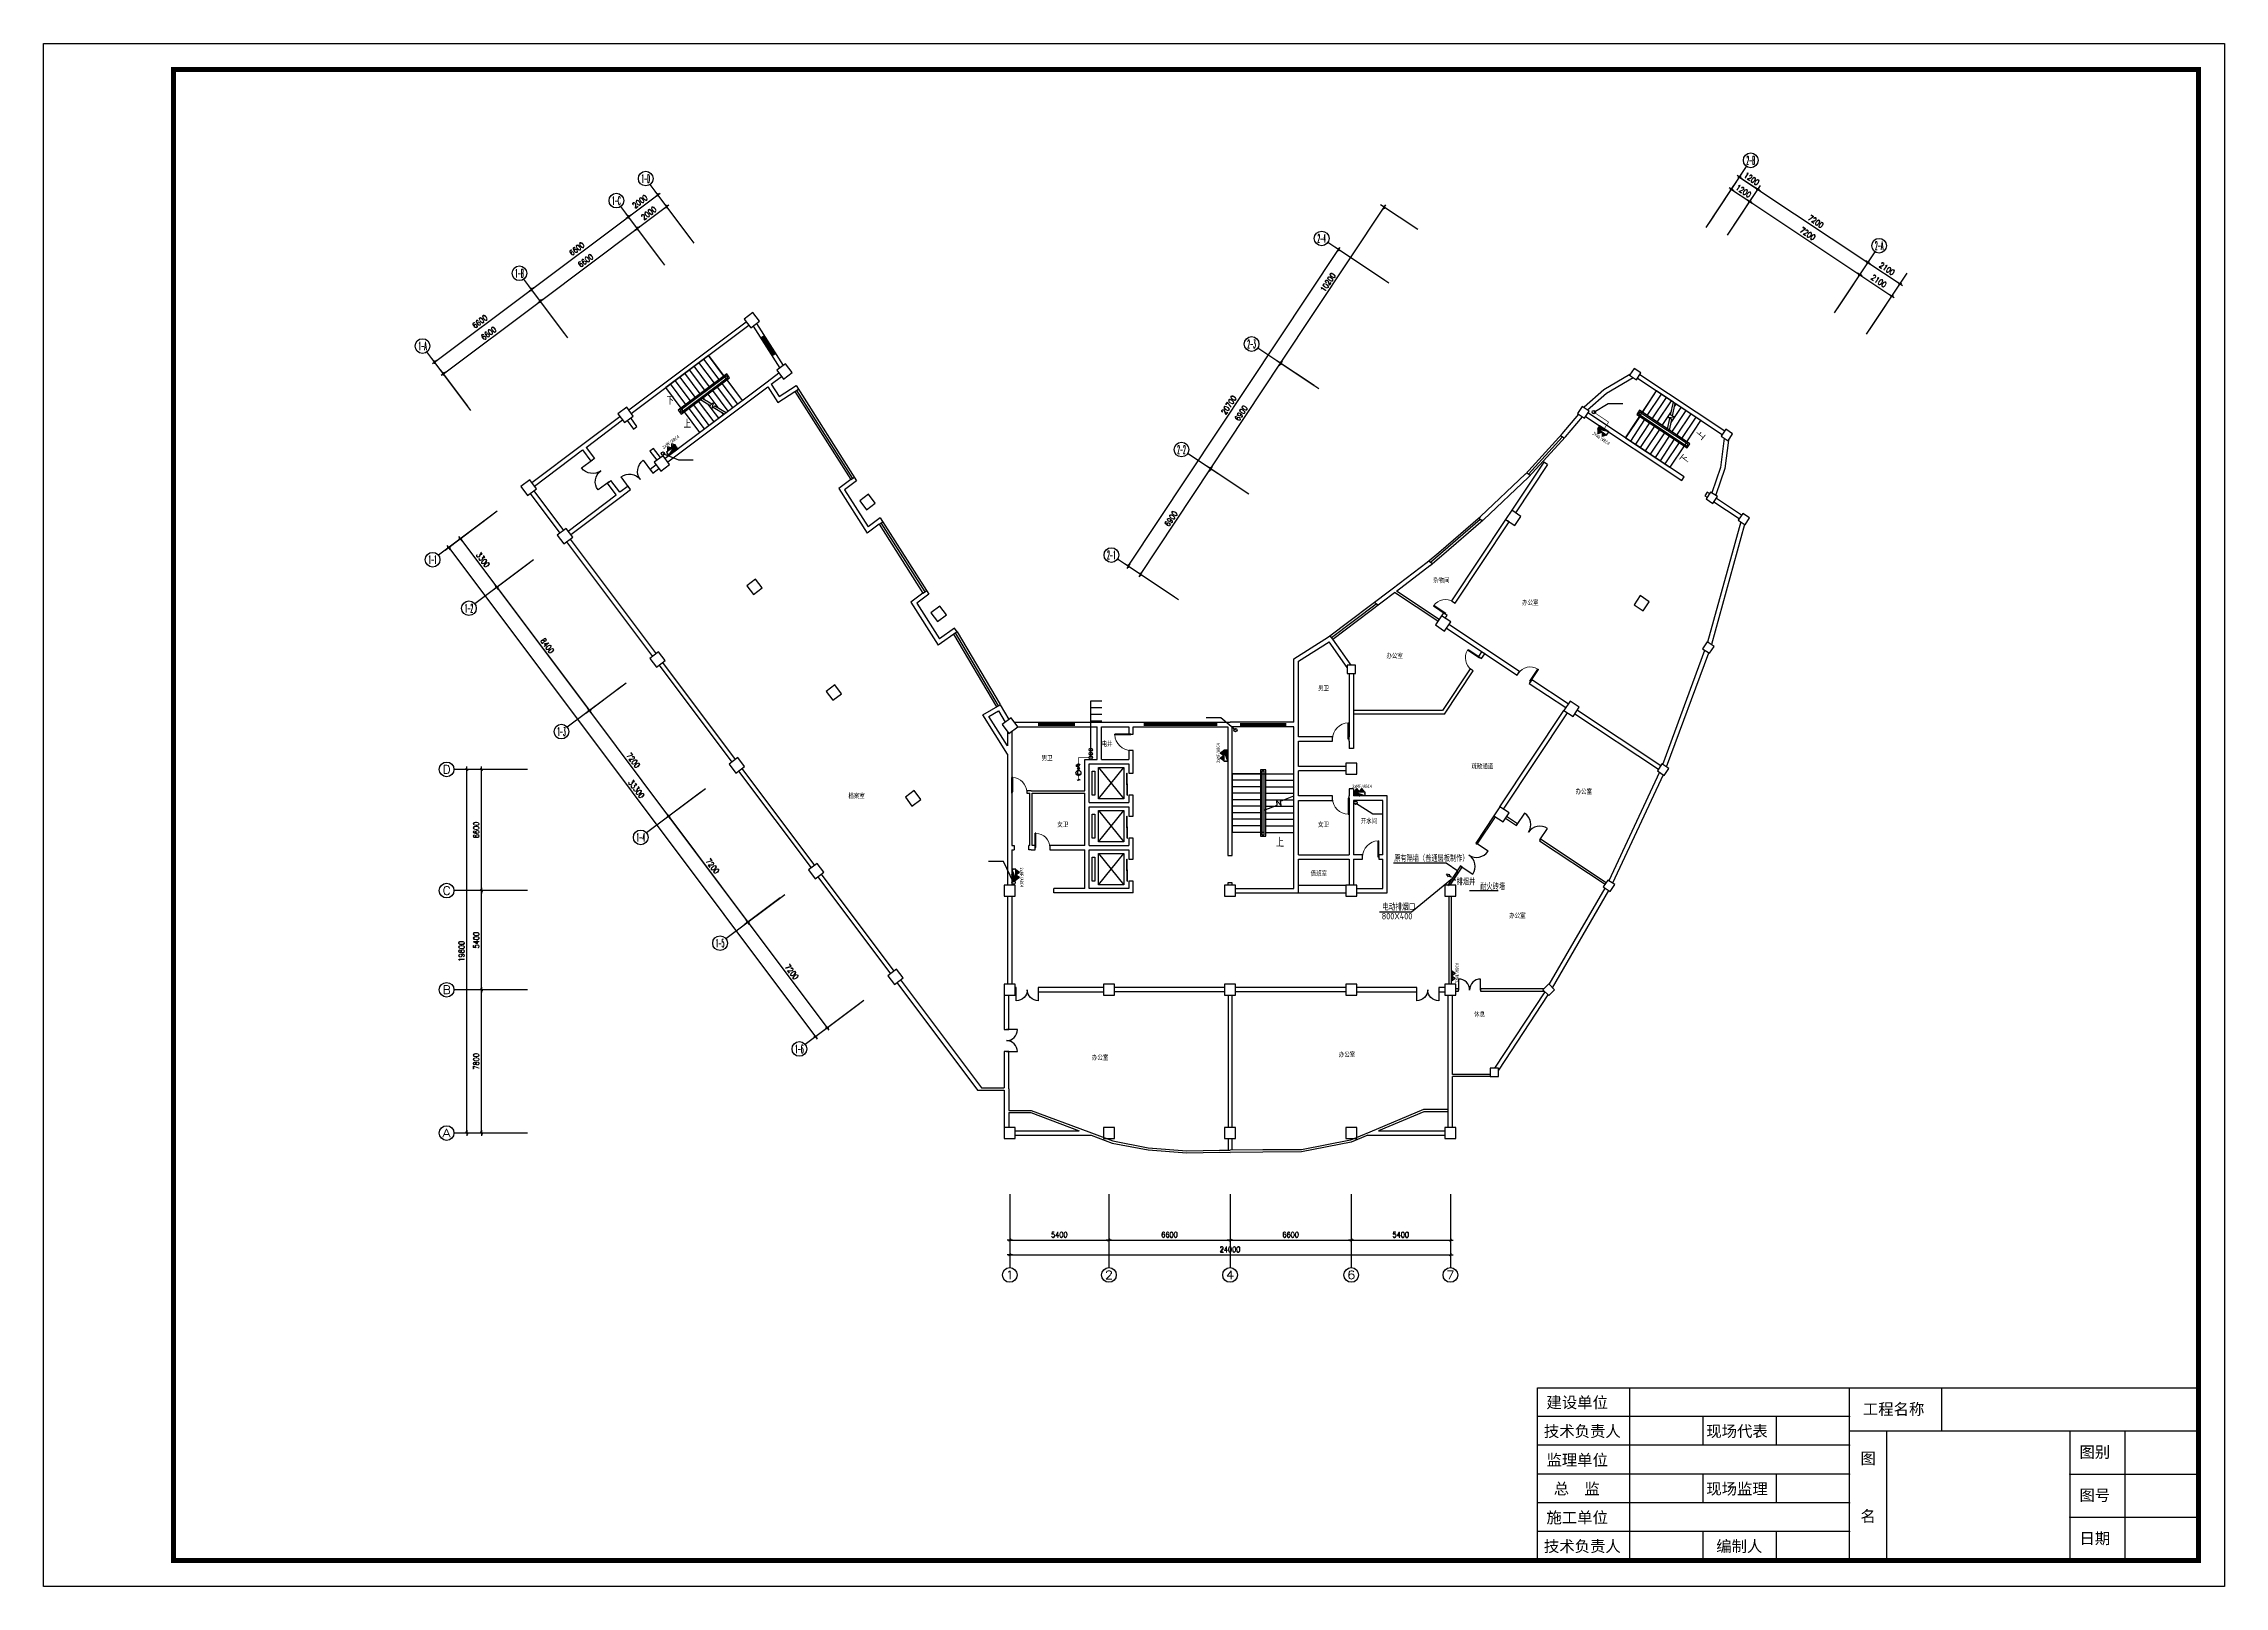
# Model space of a CAD drawing. Extents: x -149393 to 1177518, y -366685 to 296590.
# Drawn here: x 856650 to 975450, y -685 to 83324 of the extents above; entities that cross this region are included whole.
import ezdxf
from ezdxf.enums import TextEntityAlignment as Align

# ---------------------------------------------------------------- set-up
doc = ezdxf.new("R2010")
doc.units = 0
doc.header["$LTSCALE"] = 1000
doc.header["$MEASUREMENT"] = 0
doc.linetypes.add('常规', pattern=[20, 10, 0, 10])
doc.layers.get('0').update_dxf_attribs({"linetype": 'CONTINUOUS'})
doc.layers.get('Defpoints').update_dxf_attribs({"linetype": 'CONTINUOUS'})
for name, color, linetype in [('AXIS', 3, 'CONTINUOUS'), ('AXIS_TEXT', 7, 'CONTINUOUS'), ('COLUMN', 9, 'CONTINUOUS'), ('DUCT-回风风口', 7, 'CONTINUOUS'), ('EQUIP-动力', 3, 'CONTINUOUS'), ('EQUIP-消防', 3, 'CONTINUOUS'), ('PUB_TITLE', 253, 'CONTINUOUS'), ('STAIR', 2, 'CONTINUOUS'), ('TEL_SYMB', 3, 'CONTINUOUS'), ('TEL_TEXT', 7, 'CONTINUOUS'), ('TH_TEXT', 7, 'CONTINUOUS'), ('WALL', 9, 'CONTINUOUS'), ('WALL-MOVE', 6, 'CONTINUOUS'), ('WINDOW', 4, 'CONTINUOUS'), ('WIRE-消防', 3, '常规'), ('通风', 3, 'CONTINUOUS')]:
    doc.layers.add(name, color=color, linetype=linetype)
doc.styles.add('_TCH_AXIS', font='COMPLEX', dxfattribs={"bigfont": 'GBCBIG'})
doc.styles.add('_TCH_DIM', font='SIMPLEX', dxfattribs={"bigfont": 'GBCBIG'})
doc.styles.add('_TCH_DIM_T3', font='SIMPLEX', dxfattribs={"width": 0.705882, "bigfont": 'GBCBIG'})
doc.styles.add('_TEL_DIM', font='', dxfattribs={"width": 0.8, "height": 3.5})
doc.styles.add('COMPLEX', font='COMPLEX')
doc.styles.add('DIM_FONT', font='SIMPLEX.shx', dxfattribs={"width": 0.8})
doc.styles.get("Standard").update_dxf_attribs({"font": 'gbenor.shx', "bigfont": 'gbcbig.shx'})
doc.styles.add('宋体', font='')
doc.styles.add('样式 1', font='TSSDENG', dxfattribs={"width": 0.8, "height": 3000, "bigfont": 'TSSDCHN'})
doc.styles.get('_TEL_DIM').set_extended_font_data('SimSun')
doc.styles.get('宋体').set_extended_font_data('SimSun')
doc.dimstyles.new('_TCH_ARCH&&100', dxfattribs={"dimtxt": 297.5, "dimasz": 100, "dimexe": 250, "dimexo": 300, "dimgap": 126.25, "dimtad": 1, "dimdec": 0, "dimzin": 0, "dimdsep": 46, "dimtxsty": '_TCH_DIM_T3', "dimblk": 'ARCHTICK', "dimcen": 0.09, "dimclrt": 7, "dimazin": 2, "dimtfac": 1, "dimtdec": 0, "dimtix": 1, "dimtmove": 2, "dimatfit": 3, "dimfxl": 1, "dimtolj": 1, "dimtzin": 0, "dimarcsym": 0})
doc.dimstyles.new('DIMN', dxfattribs={"dimtxt": 300, "dimasz": 1, "dimexe": 250, "dimexo": 300, "dimgap": 150, "dimtad": 1, "dimdec": 0, "dimdsep": 46, "dimtxsty": 'DIM_FONT', "dimblk": '_DIMX', "dimcen": 2.5, "dimclrt": 7, "dimadec": 0, "dimazin": 0, "dimtfac": 1, "dimtdec": 0, "dimtix": 1, "dimtmove": 2, "dimatfit": 3, "dimldrblk": '_DIMX', "dimfxl": 1, "dimtolj": 1, "dimarcsym": 0})

# ---------------------------------------------------------------- blocks, each defined once
blk = doc.blocks.new('$equip_U$00000299(cyc-PC)')
for p in [(0.51, 0.3), (0.3, 0)]:
    blk.add_line(p, (0.3, 0.3))
blk.add_lwpolyline([(0, -0.17), (0.6, 0.17), (0.6, -0.17), (0, 0.17)], close=True)
for p in [(0, 0), (0.6, 0)]:
    blk.add_point(p)
at = {"color": 7, "style": '_TEL_DIM', "flags": 1}
blk.add_attdef('A', text='', height=0.00002, dxfattribs=at).set_placement((0, 0), align=Align.MIDDLE_CENTER)
blk = doc.blocks.new('$equip_U$00000300(cyc-PC)')
for p, q in [((0.46, -0.11), (0.46, 0.16)), ((0.12, -0.11), (0.46, -0.11))]:
    blk.add_line(p, q)
blk.add_circle((0.32, 0), 0.324)
for p in [(0, 0), (0.65, 0)]:
    blk.add_point(p)
at = {"color": 7, "style": '_TEL_DIM', "flags": 1}
blk.add_attdef('A', text='', height=0.00002, dxfattribs=at).set_placement((0, 0), align=Align.MIDDLE_CENTER)
blk = doc.blocks.new('$equip_U$00000248(USER-8292BC9721)')
blk.add_spline([(-0.16, 0.06), (-0.11, -0.08), (0.12, 0.08), (0.17, -0.07)], degree=3)
at = {"color": 7, "style": '_TEL_DIM', "flags": 1}
blk.add_attdef('A', text='', height=0.00002, dxfattribs=at).set_placement((0, 0), align=Align.MIDDLE_CENTER)
blk = doc.blocks.new('$equip_U$00000211(USER-8DF96EF98D)')
at = {"xscale": 0.7000000000007276, "yscale": 0.7000000000007276, "zscale": 0.7000000000007276}
blk.add_blockref('$equip_U$00000248(USER-8292BC9721)', (0, 0), dxfattribs=at)
at = {"color": 7, "style": '_TEL_DIM', "flags": 1}
blk.add_attdef('A', text='', height=0.00002, dxfattribs=at).set_placement((0, 0), align=Align.MIDDLE_CENTER)
blk = doc.blocks.new('$equip_U$00000374(cyc-PC)')
blk.add_point((0, 0))
at = {"xscale": 1.619999999998981, "yscale": 1.619999999998981, "zscale": 1.619999999998981}
blk.add_blockref('$equip_U$00000211(USER-8DF96EF98D)', (0, 0), dxfattribs=at)
at = {"color": 7, "style": '_TEL_DIM', "flags": 1}
blk.add_attdef('A', text='', height=0.00002, dxfattribs=at).set_placement((0, 0), align=Align.MIDDLE_CENTER)
blk = doc.blocks.new('$equip_U$00000306(cyc-PC)')
for p, q in [((1.6, -0.29), (0, 0.29)), ((0, 0.29), (1.6, 0.29)), ((0, -0.29), (0, 0.29)), ((1.6, 0.29), (1.6, -0.29)), ((1.6, -0.29), (0, -0.29))]:
    blk.add_line(p, q)
for p in [(0, 0), (0.8, 0.29), (1.6, 0), (0.8, -0.29)]:
    blk.add_point(p)
blk.add_solid([(1.6, -0.29), (0, -0.29), (0, 0.29)])
at = {"color": 7, "style": '_TEL_DIM', "flags": 1}
blk.add_attdef('A', text='', height=0.00002, dxfattribs=at).set_placement((0, 0), align=Align.MIDDLE_CENTER)
blk = doc.blocks.new('$equip_U$00000441(cyc-PC)')
for p, q in [((-0.78, 0), (-0.39, 0.56)), ((0, 0), (-0.78, 0)), ((-0.54, 0.06), (-0.38, 0.23)), ((-0.54, 0.17), (-0.48, 0.23)), ((-0.54, 0), (-0.54, 0.23)), ((-0.54, 0.23), (-0.24, 0.23)), ((-0.24, 0), (-0.54, 0)), ((-0.5, 0), (-0.27, 0.23)), ((-0.4, 0), (-0.24, 0.16)), ((0, 0), (-0.39, 0.56)), ((-0.3, 0), (-0.24, 0.06)), ((-0.24, 0.23), (-0.24, 0)), ((0, 0), (0.39, 0.56)), ((0.78, 0), (0, 0)), ((0.24, 0.06), (0.41, 0.23)), ((0.24, 0.17), (0.3, 0.23)), ((0.24, 0), (0.24, 0.23)), ((0.24, 0.23), (0.54, 0.23)), ((0.54, 0), (0.24, 0)), ((0.28, 0), (0.51, 0.23)), ((0.38, 0), (0.54, 0.16)), ((0.78, 0), (0.39, 0.56)), ((0.49, 0), (0.54, 0.06)), ((0.54, 0.23), (0.54, 0))]:
    blk.add_line(p, q)
blk.add_point((0, 0))
at = {"style": '宋体', "width": 0.8}
blk.add_text('2xMF/ABC4', height=0.522, dxfattribs=at).set_placement((-1.12, 0.62))
at = {"color": 7, "style": '_TEL_DIM', "flags": 1}
blk.add_attdef('A', text='', height=0.00002, dxfattribs=at).set_placement((0, 0), align=Align.MIDDLE_CENTER)
blk = doc.blocks.new('_DIMX')
blk.add_line((-150, 0), (150, 0))
at = {"const_width": 50}
blk.add_lwpolyline([(-70, -70), (70, 70)], dxfattribs=at)
blk = doc.blocks.new('$风口$00000098')
for p, q in [((0, 0), (-100, 0)), ((0, 200), (100, 200)), ((0, -200), (0, 200)), ((100, 250), (100, -250)), ((172, 0), (315, 0)), ((315, 31), (500, 0)), ((315, 31), (315, -31)), ((315, -31), (500, 0)), ((100, -200), (0, -200))]:
    blk.add_line(p, q)
blk = doc.blocks.new('_ArchTick')
at = {"color": 0, "linetype": 'ByBlock', "const_width": 0.4}
blk.add_lwpolyline([(-0.5, -0.5), (0.5, 0.5)], dxfattribs=at)
blk = doc.blocks.new('*D931')
at = {"layer": 'AXIS', "color": 0, "lineweight": -2, "transparency": 16777216}
for p, q in [((888991, 73258), (890591, 74458)), ((891911, 72698), (890441, 74658)), ((890311, 71498), (888841, 73458))]:
    blk.add_line(p, q, dxfattribs=at)
at = {"layer": 'Defpoints', "color": 0, "transparency": 16777216}
for p in [(890591, 74458), (892091, 72458), (890491, 71258)]:
    blk.add_point(p, dxfattribs=at)
at = {"layer": 'AXIS', "color": 0, "lineweight": -2, "transparency": 16777216, "xscale": 100, "yscale": 100, "zscale": 100}
for p, rotation in [((890591, 74458), 36.87000000000068), ((888991, 73258), 216.8700000000007)]:
    blk.add_blockref('_ArchTick', p, dxfattribs=dict(at, rotation=rotation))
at = {"layer": 'AXIS', "color": 7, "transparency": 16777216, "insert": (889626, 74078), "char_height": 297.5, "attachment_point": 5, "rotation": 36.87, "style": '_TCH_DIM_T3'}
blk.add_mtext('\\A1;2000', dxfattribs=at)
blk = doc.blocks.new('*D932')
at = {"layer": 'AXIS', "color": 0, "lineweight": -2, "transparency": 16777216}
for p, q in [((888511, 73898), (890111, 75098)), ((891911, 72698), (889961, 75298)), ((890311, 71498), (888361, 74098))]:
    blk.add_line(p, q, dxfattribs=at)
at = {"layer": 'Defpoints', "color": 0, "transparency": 16777216}
for p in [(890111, 75098), (892091, 72458), (890491, 71258)]:
    blk.add_point(p, dxfattribs=at)
at = {"layer": 'AXIS', "color": 0, "lineweight": -2, "transparency": 16777216, "xscale": 100, "yscale": 100, "zscale": 100}
for p, rotation in [((890111, 75098), 36.87000000000068), ((888511, 73898), 216.8700000000007)]:
    blk.add_blockref('_ArchTick', p, dxfattribs=dict(at, rotation=rotation))
at = {"layer": 'AXIS', "color": 7, "transparency": 16777216, "insert": (889146, 74718), "char_height": 297.5, "attachment_point": 5, "rotation": 36.87, "style": '_TCH_DIM_T3'}
blk.add_mtext('\\A1;2000', dxfattribs=at)
blk = doc.blocks.new('*D933')
at = {"layer": 'AXIS', "color": 0, "lineweight": -2, "transparency": 16777216}
for p, q in [((883711, 69298), (888991, 73258)), ((890311, 71498), (888841, 73458)), ((885031, 67538), (883561, 69498))]:
    blk.add_line(p, q, dxfattribs=at)
at = {"layer": 'Defpoints', "color": 0, "transparency": 16777216}
for p in [(888991, 73258), (890491, 71258), (885211, 67298)]:
    blk.add_point(p, dxfattribs=at)
at = {"layer": 'AXIS', "color": 0, "lineweight": -2, "transparency": 16777216, "xscale": 100, "yscale": 100, "zscale": 100}
for p, rotation in [((888991, 73258), 36.86999999999998), ((883711, 69298), 216.87)]:
    blk.add_blockref('_ArchTick', p, dxfattribs=dict(at, rotation=rotation))
at = {"layer": 'AXIS', "color": 7, "transparency": 16777216, "insert": (886186, 71498), "char_height": 297.5, "attachment_point": 5, "rotation": 36.87, "style": '_TCH_DIM_T3'}
blk.add_mtext('\\A1;6600', dxfattribs=at)
blk = doc.blocks.new('*D934')
at = {"layer": 'AXIS', "color": 0, "lineweight": -2, "transparency": 16777216}
for p, q in [((883231, 69938), (888511, 73898)), ((890311, 71498), (888361, 74098)), ((885031, 67538), (883081, 70138))]:
    blk.add_line(p, q, dxfattribs=at)
at = {"layer": 'Defpoints', "color": 0, "transparency": 16777216}
for p in [(888511, 73898), (890491, 71258), (885211, 67298)]:
    blk.add_point(p, dxfattribs=at)
at = {"layer": 'AXIS', "color": 0, "lineweight": -2, "transparency": 16777216, "xscale": 100, "yscale": 100, "zscale": 100}
for p, rotation in [((888511, 73898), 36.86999999999998), ((883231, 69938), 216.87)]:
    blk.add_blockref('_ArchTick', p, dxfattribs=dict(at, rotation=rotation))
at = {"layer": 'AXIS', "color": 7, "transparency": 16777216, "insert": (885706, 72138), "char_height": 297.5, "attachment_point": 5, "rotation": 36.87, "style": '_TCH_DIM_T3'}
blk.add_mtext('\\A1;6600', dxfattribs=at)
blk = doc.blocks.new('*D935')
at = {"layer": 'AXIS', "color": 0, "lineweight": -2, "transparency": 16777216}
for p, q in [((878431, 65338), (883711, 69298)), ((885031, 67538), (883561, 69498)), ((879751, 63578), (878281, 65538))]:
    blk.add_line(p, q, dxfattribs=at)
at = {"layer": 'Defpoints', "color": 0, "transparency": 16777216}
for p in [(883711, 69298), (885211, 67298), (879931, 63338)]:
    blk.add_point(p, dxfattribs=at)
at = {"layer": 'AXIS', "color": 0, "lineweight": -2, "transparency": 16777216, "xscale": 100, "yscale": 100, "zscale": 100}
for p, rotation in [((883711, 69298), 36.86999999999937), ((878431, 65338), 216.8699999999994)]:
    blk.add_blockref('_ArchTick', p, dxfattribs=dict(at, rotation=rotation))
at = {"layer": 'AXIS', "color": 7, "transparency": 16777216, "insert": (880906, 67538), "char_height": 297.5, "attachment_point": 5, "rotation": 36.87, "style": '_TCH_DIM_T3'}
blk.add_mtext('\\A1;6600', dxfattribs=at)
blk = doc.blocks.new('*D936')
at = {"layer": 'AXIS', "color": 0, "lineweight": -2, "transparency": 16777216}
for p, q in [((885031, 67538), (883081, 70138)), ((877951, 65978), (883231, 69938)), ((879751, 63578), (877801, 66178))]:
    blk.add_line(p, q, dxfattribs=at)
at = {"layer": 'Defpoints', "color": 0, "transparency": 16777216}
for p in [(883231, 69938), (885211, 67298), (879931, 63338)]:
    blk.add_point(p, dxfattribs=at)
at = {"layer": 'AXIS', "color": 0, "lineweight": -2, "transparency": 16777216, "xscale": 100, "yscale": 100, "zscale": 100}
for p, rotation in [((883231, 69938), 36.86999999999977), ((877951, 65978), 216.8699999999998)]:
    blk.add_blockref('_ArchTick', p, dxfattribs=dict(at, rotation=rotation))
at = {"layer": 'AXIS', "color": 7, "transparency": 16777216, "insert": (880426, 68178), "char_height": 297.5, "attachment_point": 5, "rotation": 36.87, "style": '_TCH_DIM_T3'}
blk.add_mtext('\\A1;6600', dxfattribs=at)
blk = doc.blocks.new('*D937')
at = {"layer": 'AXIS', "color": 0, "lineweight": -2, "transparency": 16777216}
for p, q in [((954373, 68906), (955729, 70947)), ((955591, 70739), (957340, 69576)), ((956123, 67744), (957478, 69785))]:
    blk.add_line(p, q, dxfattribs=at)
at = {"layer": 'Defpoints', "color": 0, "transparency": 16777216}
for p in [(957340, 69576), (954207, 68656), (955957, 67494)]:
    blk.add_point(p, dxfattribs=at)
at = {"layer": 'AXIS', "color": 0, "lineweight": -2, "transparency": 16777216, "xscale": 100, "yscale": 100, "zscale": 100}
for p, rotation in [((955591, 70739), 146.4000000000005), ((957340, 69576), 326.4000000000005)]:
    blk.add_blockref('_ArchTick', p, dxfattribs=dict(at, rotation=rotation))
at = {"layer": 'AXIS', "color": 7, "transparency": 16777216, "insert": (956618, 70387), "char_height": 297.5, "attachment_point": 5, "rotation": 326.4, "style": '_TCH_DIM_T3'}
blk.add_mtext('\\A1;2100', dxfattribs=at)
blk = doc.blocks.new('*D938')
at = {"layer": 'AXIS', "color": 0, "lineweight": -2, "transparency": 16777216}
for p, q in [((954373, 68906), (956172, 71613)), ((956034, 71405), (957783, 70243)), ((956123, 67744), (957921, 70451))]:
    blk.add_line(p, q, dxfattribs=at)
at = {"layer": 'Defpoints', "color": 0, "transparency": 16777216}
for p in [(957783, 70243), (954207, 68656), (955957, 67494)]:
    blk.add_point(p, dxfattribs=at)
at = {"layer": 'AXIS', "color": 0, "lineweight": -2, "transparency": 16777216, "xscale": 100, "yscale": 100, "zscale": 100}
for p, rotation in [((956034, 71405), 146.4000000000023), ((957783, 70243), 326.4000000000023)]:
    blk.add_blockref('_ArchTick', p, dxfattribs=dict(at, rotation=rotation))
at = {"layer": 'AXIS', "color": 7, "transparency": 16777216, "insert": (957060, 71053), "char_height": 297.5, "attachment_point": 5, "rotation": 326.4, "style": '_TCH_DIM_T3'}
blk.add_mtext('\\A1;2100', dxfattribs=at)
blk = doc.blocks.new('*D939')
at = {"layer": 'AXIS', "color": 0, "lineweight": -2, "transparency": 16777216}
for p, q in [((948376, 72891), (949732, 74931)), ((949594, 74723), (955591, 70739)), ((954373, 68906), (955729, 70947))]:
    blk.add_line(p, q, dxfattribs=at)
at = {"layer": 'Defpoints', "color": 0, "transparency": 16777216}
for p in [(948210, 72641), (955591, 70739), (954207, 68656)]:
    blk.add_point(p, dxfattribs=at)
at = {"layer": 'AXIS', "color": 0, "lineweight": -2, "transparency": 16777216, "xscale": 100, "yscale": 100, "zscale": 100}
for p, rotation in [((949594, 74723), 146.3999999999997), ((955591, 70739), 326.3999999999997)]:
    blk.add_blockref('_ArchTick', p, dxfattribs=dict(at, rotation=rotation))
at = {"layer": 'AXIS', "color": 7, "transparency": 16777216, "insert": (952745, 72960), "char_height": 297.5, "attachment_point": 5, "rotation": 326.4, "style": '_TCH_DIM_T3'}
blk.add_mtext('\\A1;7200', dxfattribs=at)
blk = doc.blocks.new('*D940')
at = {"layer": 'AXIS', "color": 0, "lineweight": -2, "transparency": 16777216}
for p, q in [((948376, 72891), (950175, 75598)), ((950037, 75389), (956034, 71405)), ((954373, 68906), (956172, 71613))]:
    blk.add_line(p, q, dxfattribs=at)
at = {"layer": 'Defpoints', "color": 0, "transparency": 16777216}
for p in [(948210, 72641), (956034, 71405), (954207, 68656)]:
    blk.add_point(p, dxfattribs=at)
at = {"layer": 'AXIS', "color": 0, "lineweight": -2, "transparency": 16777216, "xscale": 100, "yscale": 100, "zscale": 100}
for p, rotation in [((950037, 75389), 146.3999999999997), ((956034, 71405), 326.3999999999997)]:
    blk.add_blockref('_ArchTick', p, dxfattribs=dict(at, rotation=rotation))
at = {"layer": 'AXIS', "color": 7, "transparency": 16777216, "insert": (953187, 73626), "char_height": 297.5, "attachment_point": 5, "rotation": 326.4, "style": '_TCH_DIM_T3'}
blk.add_mtext('\\A1;7200', dxfattribs=at)
blk = doc.blocks.new('*D941')
at = {"layer": 'AXIS', "color": 0, "lineweight": -2, "transparency": 16777216}
for p, q in [((947377, 73555), (948733, 75595)), ((948376, 72891), (949732, 74931)), ((948594, 75387), (949594, 74723))]:
    blk.add_line(p, q, dxfattribs=at)
at = {"layer": 'Defpoints', "color": 0, "transparency": 16777216}
for p in [(949594, 74723), (947211, 73305), (948210, 72641)]:
    blk.add_point(p, dxfattribs=at)
at = {"layer": 'AXIS', "color": 0, "lineweight": -2, "transparency": 16777216, "xscale": 100, "yscale": 100, "zscale": 100}
for p, rotation in [((948594, 75387), 146.4000000000012), ((949594, 74723), 326.4000000000012)]:
    blk.add_blockref('_ArchTick', p, dxfattribs=dict(at, rotation=rotation))
at = {"layer": 'AXIS', "color": 7, "transparency": 16777216, "insert": (949246, 75284), "char_height": 297.5, "attachment_point": 5, "rotation": 326.4, "style": '_TCH_DIM_T3'}
blk.add_mtext('\\A1;1200', dxfattribs=at)
blk = doc.blocks.new('*D942')
at = {"layer": 'AXIS', "color": 0, "lineweight": -2, "transparency": 16777216}
for p, q in [((947377, 73555), (949175, 76262)), ((949037, 76053), (950037, 75389)), ((948376, 72891), (950175, 75598))]:
    blk.add_line(p, q, dxfattribs=at)
at = {"layer": 'Defpoints', "color": 0, "transparency": 16777216}
for p in [(950037, 75389), (947211, 73305), (948210, 72641)]:
    blk.add_point(p, dxfattribs=at)
at = {"layer": 'AXIS', "color": 0, "lineweight": -2, "transparency": 16777216, "xscale": 100, "yscale": 100, "zscale": 100}
for p, rotation in [((949037, 76053), 146.4000000000012), ((950037, 75389), 326.4000000000012)]:
    blk.add_blockref('_ArchTick', p, dxfattribs=dict(at, rotation=rotation))
at = {"layer": 'AXIS', "color": 7, "transparency": 16777216, "insert": (949689, 75950), "char_height": 297.5, "attachment_point": 5, "rotation": 326.4, "style": '_TCH_DIM_T3'}
blk.add_mtext('\\A1;1200', dxfattribs=at)
blk = doc.blocks.new('*D943')
at = {"layer": 'AXIS', "color": 0, "lineweight": -2, "transparency": 16777216}
for p, q in [((924038, 65916), (929683, 74412)), ((931515, 73194), (929474, 74550)), ((925870, 64699), (923830, 66054))]:
    blk.add_line(p, q, dxfattribs=at)
at = {"layer": 'Defpoints', "color": 0, "transparency": 16777216}
for p in [(929683, 74412), (931765, 73028), (926120, 64533)]:
    blk.add_point(p, dxfattribs=at)
at = {"layer": 'AXIS', "color": 0, "lineweight": -2, "transparency": 16777216, "xscale": 100, "yscale": 100, "zscale": 100}
for p, rotation in [((929683, 74412), 56.39999999999981), ((924038, 65916), 236.3999999999998)]:
    blk.add_blockref('_ArchTick', p, dxfattribs=dict(at, rotation=rotation))
at = {"layer": 'AXIS', "color": 7, "transparency": 16777216, "insert": (926631, 70316), "char_height": 297.5, "attachment_point": 5, "rotation": 56.4, "style": '_TCH_DIM_T3'}
blk.add_mtext('\\A1;10200', dxfattribs=at)
blk = doc.blocks.new('*D944')
at = {"layer": 'AXIS', "color": 0, "lineweight": -2, "transparency": 16777216}
for p, q in [((920220, 60169), (924038, 65916)), ((925870, 64699), (923830, 66054)), ((922052, 58951), (920011, 60307))]:
    blk.add_line(p, q, dxfattribs=at)
at = {"layer": 'Defpoints', "color": 0, "transparency": 16777216}
for p in [(924038, 65916), (926120, 64533), (922302, 58785)]:
    blk.add_point(p, dxfattribs=at)
at = {"layer": 'AXIS', "color": 0, "lineweight": -2, "transparency": 16777216, "xscale": 100, "yscale": 100, "zscale": 100}
for p, rotation in [((924038, 65916), 56.40000000000044), ((920220, 60169), 236.4000000000005)]:
    blk.add_blockref('_ArchTick', p, dxfattribs=dict(at, rotation=rotation))
at = {"layer": 'AXIS', "color": 7, "transparency": 16777216, "insert": (921900, 63195), "char_height": 297.5, "attachment_point": 5, "rotation": 56.4, "style": '_TCH_DIM_T3'}
blk.add_mtext('\\A1;6900', dxfattribs=at)
blk = doc.blocks.new('*D945')
at = {"layer": 'AXIS', "color": 0, "lineweight": -2, "transparency": 16777216}
for p, q in [((916401, 54422), (920220, 60169)), ((922052, 58951), (920011, 60307)), ((918234, 53204), (916193, 54560))]:
    blk.add_line(p, q, dxfattribs=at)
at = {"layer": 'Defpoints', "color": 0, "transparency": 16777216}
for p in [(920220, 60169), (922302, 58785), (918484, 53038)]:
    blk.add_point(p, dxfattribs=at)
at = {"layer": 'AXIS', "color": 0, "lineweight": -2, "transparency": 16777216, "xscale": 100, "yscale": 100, "zscale": 100}
for p, rotation in [((920220, 60169), 56.40000000000044), ((916401, 54422), 236.4000000000005)]:
    blk.add_blockref('_ArchTick', p, dxfattribs=dict(at, rotation=rotation))
at = {"layer": 'AXIS', "color": 7, "transparency": 16777216, "insert": (918081, 57447), "char_height": 297.5, "attachment_point": 5, "rotation": 56.4, "style": '_TCH_DIM_T3'}
blk.add_mtext('\\A1;6900', dxfattribs=at)
blk = doc.blocks.new('*D946')
at = {"layer": 'AXIS', "color": 0, "lineweight": -2, "transparency": 16777216}
for p, q in [((915735, 54864), (927190, 72106)), ((929689, 70446), (926982, 72244)), ((918234, 53204), (915527, 55003))]:
    blk.add_line(p, q, dxfattribs=at)
at = {"layer": 'Defpoints', "color": 0, "transparency": 16777216}
for p in [(927190, 72106), (929939, 70280), (918484, 53038)]:
    blk.add_point(p, dxfattribs=at)
at = {"layer": 'AXIS', "color": 0, "lineweight": -2, "transparency": 16777216, "xscale": 100, "yscale": 100, "zscale": 100}
for p, rotation in [((927190, 72106), 56.39999999999999), ((915735, 54864), 236.4)]:
    blk.add_blockref('_ArchTick', p, dxfattribs=dict(at, rotation=rotation))
at = {"layer": 'AXIS', "color": 7, "transparency": 16777216, "insert": (921233, 63637), "char_height": 297.5, "attachment_point": 5, "rotation": 56.4, "style": '_TCH_DIM_T3'}
blk.add_mtext('\\A1;20700', dxfattribs=at)
blk = doc.blocks.new('*D947')
at = {"layer": 'AXIS', "color": 0, "lineweight": -2, "transparency": 16777216}
for p, q in [((888140, 48321), (886180, 46851)), ((886380, 47001), (890700, 41241)), ((892460, 42561), (890500, 41091))]:
    blk.add_line(p, q, dxfattribs=at)
at = {"layer": 'Defpoints', "color": 0, "transparency": 16777216}
for p in [(888380, 48501), (892700, 42741), (890700, 41241)]:
    blk.add_point(p, dxfattribs=at)
at = {"layer": 'AXIS', "color": 0, "lineweight": -2, "transparency": 16777216, "xscale": 100, "yscale": 100, "zscale": 100}
for p, rotation in [((886380, 47001), 126.8700000000011), ((890700, 41241), 306.8700000000011)]:
    blk.add_blockref('_ArchTick', p, dxfattribs=dict(at, rotation=rotation))
at = {"layer": 'AXIS', "color": 7, "transparency": 16777216, "insert": (888760, 44286), "char_height": 297.5, "attachment_point": 5, "rotation": 306.87, "style": '_TCH_DIM_T3'}
blk.add_mtext('\\A1;7200', dxfattribs=at)
blk = doc.blocks.new('*D948')
at = {"layer": 'AXIS', "color": 0, "lineweight": -2, "transparency": 16777216}
for p, q in [((896780, 36801), (894820, 35331)), ((895020, 35481), (899340, 29721)), ((901100, 31041), (899140, 29571))]:
    blk.add_line(p, q, dxfattribs=at)
at = {"layer": 'Defpoints', "color": 0, "transparency": 16777216}
for p in [(897020, 36981), (901340, 31221), (899340, 29721)]:
    blk.add_point(p, dxfattribs=at)
at = {"layer": 'AXIS', "color": 0, "lineweight": -2, "transparency": 16777216, "xscale": 100, "yscale": 100, "zscale": 100}
for p, rotation in [((895020, 35481), 126.8700000000012), ((899340, 29721), 306.8700000000013)]:
    blk.add_blockref('_ArchTick', p, dxfattribs=dict(at, rotation=rotation))
at = {"layer": 'AXIS', "color": 7, "transparency": 16777216, "insert": (897400, 32766), "char_height": 297.5, "attachment_point": 5, "rotation": 306.87, "style": '_TCH_DIM_T3'}
blk.add_mtext('\\A1;7200', dxfattribs=at)
blk = doc.blocks.new('*D949')
at = {"layer": 'AXIS', "color": 0, "lineweight": -2, "transparency": 16777216}
for p, q in [((881120, 57681), (878520, 55731)), ((878720, 55881), (898700, 29241)), ((901100, 31041), (898500, 29091))]:
    blk.add_line(p, q, dxfattribs=at)
at = {"layer": 'Defpoints', "color": 0, "transparency": 16777216}
for p in [(881360, 57861), (901340, 31221), (898700, 29241)]:
    blk.add_point(p, dxfattribs=at)
at = {"layer": 'AXIS', "color": 0, "lineweight": -2, "transparency": 16777216, "xscale": 100, "yscale": 100, "zscale": 100}
for p, rotation in [((878720, 55881), 126.8700000000008), ((898700, 29241), 306.8700000000008)]:
    blk.add_blockref('_ArchTick', p, dxfattribs=dict(at, rotation=rotation))
at = {"layer": 'AXIS', "color": 7, "transparency": 16777216, "insert": (888930, 42726), "char_height": 297.5, "attachment_point": 5, "rotation": 306.87, "style": '_TCH_DIM_T3'}
blk.add_mtext('\\A1;33300', dxfattribs=at)
blk = doc.blocks.new('*D950')
at = {"layer": 'AXIS', "color": 0, "lineweight": -2, "transparency": 16777216}
for p, q in [((892460, 42561), (890500, 41091)), ((890700, 41241), (895020, 35481)), ((896780, 36801), (894820, 35331))]:
    blk.add_line(p, q, dxfattribs=at)
at = {"layer": 'Defpoints', "color": 0, "transparency": 16777216}
for p in [(892700, 42741), (897020, 36981), (895020, 35481)]:
    blk.add_point(p, dxfattribs=at)
at = {"layer": 'AXIS', "color": 0, "lineweight": -2, "transparency": 16777216, "xscale": 100, "yscale": 100, "zscale": 100}
for p, rotation in [((890700, 41241), 126.8700000000003), ((895020, 35481), 306.8700000000003)]:
    blk.add_blockref('_ArchTick', p, dxfattribs=dict(at, rotation=rotation))
at = {"layer": 'AXIS', "color": 7, "transparency": 16777216, "insert": (893080, 38526), "char_height": 297.5, "attachment_point": 5, "rotation": 306.87, "style": '_TCH_DIM_T3'}
blk.add_mtext('\\A1;7200', dxfattribs=at)
blk = doc.blocks.new('*D951')
at = {"layer": 'AXIS', "color": 0, "lineweight": -2, "transparency": 16777216}
for p, q in [((883100, 55041), (881140, 53571)), ((881340, 53721), (886380, 47001)), ((888140, 48321), (886180, 46851))]:
    blk.add_line(p, q, dxfattribs=at)
at = {"layer": 'Defpoints', "color": 0, "transparency": 16777216}
for p in [(883340, 55221), (888380, 48501), (886380, 47001)]:
    blk.add_point(p, dxfattribs=at)
at = {"layer": 'AXIS', "color": 0, "lineweight": -2, "transparency": 16777216, "xscale": 100, "yscale": 100, "zscale": 100}
for p, rotation in [((881340, 53721), 126.8700000000008), ((886380, 47001), 306.8700000000008)]:
    blk.add_blockref('_ArchTick', p, dxfattribs=dict(at, rotation=rotation))
at = {"layer": 'AXIS', "color": 7, "transparency": 16777216, "insert": (884080, 50526), "char_height": 297.5, "attachment_point": 5, "rotation": 306.87, "style": '_TCH_DIM_T3'}
blk.add_mtext('\\A1;8400', dxfattribs=at)
blk = doc.blocks.new('*D952')
at = {"layer": 'AXIS', "color": 0, "lineweight": -2, "transparency": 16777216}
for p, q in [((881120, 57681), (879160, 56211)), ((879360, 56361), (881340, 53721)), ((883100, 55041), (881140, 53571))]:
    blk.add_line(p, q, dxfattribs=at)
at = {"layer": 'Defpoints', "color": 0, "transparency": 16777216}
for p in [(881360, 57861), (883340, 55221), (881340, 53721)]:
    blk.add_point(p, dxfattribs=at)
at = {"layer": 'AXIS', "color": 0, "lineweight": -2, "transparency": 16777216, "xscale": 100, "yscale": 100, "zscale": 100}
for p, rotation in [((879360, 56361), 126.8700000000016), ((881340, 53721), 306.8700000000015)]:
    blk.add_blockref('_ArchTick', p, dxfattribs=dict(at, rotation=rotation))
at = {"layer": 'AXIS', "color": 7, "transparency": 16777216, "insert": (880570, 55206), "char_height": 297.5, "attachment_point": 5, "rotation": 306.87, "style": '_TCH_DIM_T3'}
blk.add_mtext('\\A1;3300', dxfattribs=at)
blk = doc.blocks.new('*D953')
at = {"layer": 'AXIS', "color": 0, "lineweight": -2, "transparency": 16777216}
for p, q in [((921284, 20376), (921284, 17926)), ((927884, 20376), (927884, 17926)), ((921284, 18176), (927884, 18176))]:
    blk.add_line(p, q, dxfattribs=at)
at = {"layer": 'Defpoints', "color": 0, "transparency": 16777216}
for p in [(921284, 20676), (927884, 20676), (927884, 18176)]:
    blk.add_point(p, dxfattribs=at)
at = {"layer": 'AXIS', "color": 0, "lineweight": -2, "transparency": 16777216, "xscale": 100, "yscale": 100, "zscale": 100, "rotation": 180}
blk.add_blockref('_ArchTick', (921284, 18176), dxfattribs=at)
at = {"layer": 'AXIS', "color": 0, "lineweight": -2, "transparency": 16777216, "xscale": 100, "yscale": 100, "zscale": 100}
blk.add_blockref('_ArchTick', (927884, 18176), dxfattribs=at)
at = {"layer": 'AXIS', "color": 7, "transparency": 16777216, "insert": (924584, 18451), "char_height": 297.5, "attachment_point": 5, "style": '_TCH_DIM_T3'}
blk.add_mtext('\\A1;6600', dxfattribs=at)
blk = doc.blocks.new('*D954')
at = {"layer": 'AXIS', "color": 0, "lineweight": -2, "transparency": 16777216}
for p, q in [((927884, 20376), (927884, 17926)), ((933284, 20376), (933284, 17926)), ((927884, 18176), (933284, 18176))]:
    blk.add_line(p, q, dxfattribs=at)
at = {"layer": 'Defpoints', "color": 0, "transparency": 16777216}
for p in [(927884, 20676), (933284, 20676), (933284, 18176)]:
    blk.add_point(p, dxfattribs=at)
at = {"layer": 'AXIS', "color": 0, "lineweight": -2, "transparency": 16777216, "xscale": 100, "yscale": 100, "zscale": 100, "rotation": 180}
blk.add_blockref('_ArchTick', (927884, 18176), dxfattribs=at)
at = {"layer": 'AXIS', "color": 0, "lineweight": -2, "transparency": 16777216, "xscale": 100, "yscale": 100, "zscale": 100}
blk.add_blockref('_ArchTick', (933284, 18176), dxfattribs=at)
at = {"layer": 'AXIS', "color": 7, "transparency": 16777216, "insert": (930584, 18451), "char_height": 297.5, "attachment_point": 5, "style": '_TCH_DIM_T3'}
blk.add_mtext('\\A1;5400', dxfattribs=at)
blk = doc.blocks.new('*D955')
at = {"layer": 'AXIS', "color": 0, "lineweight": -2, "transparency": 16777216}
for p, q in [((914684, 20376), (914684, 17926)), ((921284, 20376), (921284, 17926)), ((914684, 18176), (921284, 18176))]:
    blk.add_line(p, q, dxfattribs=at)
at = {"layer": 'Defpoints', "color": 0, "transparency": 16777216}
for p in [(914684, 20676), (921284, 20676), (921284, 18176)]:
    blk.add_point(p, dxfattribs=at)
at = {"layer": 'AXIS', "color": 0, "lineweight": -2, "transparency": 16777216, "xscale": 100, "yscale": 100, "zscale": 100, "rotation": 180}
blk.add_blockref('_ArchTick', (914684, 18176), dxfattribs=at)
at = {"layer": 'AXIS', "color": 0, "lineweight": -2, "transparency": 16777216, "xscale": 100, "yscale": 100, "zscale": 100}
blk.add_blockref('_ArchTick', (921284, 18176), dxfattribs=at)
at = {"layer": 'AXIS', "color": 7, "transparency": 16777216, "insert": (917984, 18451), "char_height": 297.5, "attachment_point": 5, "style": '_TCH_DIM_T3'}
blk.add_mtext('\\A1;6600', dxfattribs=at)
blk = doc.blocks.new('*D956')
at = {"layer": 'AXIS', "color": 0, "lineweight": -2, "transparency": 16777216}
for p, q in [((909284, 20376), (909284, 17926)), ((914684, 20376), (914684, 17926)), ((909284, 18176), (914684, 18176))]:
    blk.add_line(p, q, dxfattribs=at)
at = {"layer": 'Defpoints', "color": 0, "transparency": 16777216}
for p in [(909284, 20676), (914684, 20676), (914684, 18176)]:
    blk.add_point(p, dxfattribs=at)
at = {"layer": 'AXIS', "color": 0, "lineweight": -2, "transparency": 16777216, "xscale": 100, "yscale": 100, "zscale": 100, "rotation": 180}
blk.add_blockref('_ArchTick', (909284, 18176), dxfattribs=at)
at = {"layer": 'AXIS', "color": 0, "lineweight": -2, "transparency": 16777216, "xscale": 100, "yscale": 100, "zscale": 100}
blk.add_blockref('_ArchTick', (914684, 18176), dxfattribs=at)
at = {"layer": 'AXIS', "color": 7, "transparency": 16777216, "insert": (911984, 18451), "char_height": 297.5, "attachment_point": 5, "style": '_TCH_DIM_T3'}
blk.add_mtext('\\A1;5400', dxfattribs=at)
blk = doc.blocks.new('*D957')
at = {"layer": 'AXIS', "color": 0, "lineweight": -2, "transparency": 16777216}
for p, q in [((909284, 20376), (909284, 17126)), ((933284, 20376), (933284, 17126)), ((909284, 17376), (933284, 17376))]:
    blk.add_line(p, q, dxfattribs=at)
at = {"layer": 'Defpoints', "color": 0, "transparency": 16777216}
for p in [(909284, 20676), (933284, 20676), (933284, 17376)]:
    blk.add_point(p, dxfattribs=at)
at = {"layer": 'AXIS', "color": 0, "lineweight": -2, "transparency": 16777216, "xscale": 100, "yscale": 100, "zscale": 100, "rotation": 180}
blk.add_blockref('_ArchTick', (909284, 17376), dxfattribs=at)
at = {"layer": 'AXIS', "color": 0, "lineweight": -2, "transparency": 16777216, "xscale": 100, "yscale": 100, "zscale": 100}
blk.add_blockref('_ArchTick', (933284, 17376), dxfattribs=at)
at = {"layer": 'AXIS', "color": 7, "transparency": 16777216, "insert": (921284, 17651), "char_height": 297.5, "attachment_point": 5, "style": '_TCH_DIM_T3'}
blk.add_mtext('\\A1;24000', dxfattribs=at)
blk = doc.blocks.new('*D958')
at = {"layer": 'AXIS', "color": 0, "lineweight": -2, "transparency": 16777216}
for p, q in [((882706, 31802), (880256, 31802)), ((880506, 24002), (880506, 31802)), ((882706, 24002), (880256, 24002))]:
    blk.add_line(p, q, dxfattribs=at)
at = {"layer": 'Defpoints', "color": 0, "transparency": 16777216}
for p in [(880506, 31802), (883006, 31802), (883006, 24002)]:
    blk.add_point(p, dxfattribs=at)
at = {"layer": 'AXIS', "color": 0, "lineweight": -2, "transparency": 16777216, "xscale": 100, "yscale": 100, "zscale": 100}
for p, rotation in [((880506, 31802), 90), ((880506, 24002), 270)]:
    blk.add_blockref('_ArchTick', p, dxfattribs=dict(at, rotation=rotation))
at = {"layer": 'AXIS', "color": 7, "transparency": 16777216, "insert": (880231, 27902), "char_height": 297.5, "attachment_point": 5, "rotation": 90, "style": '_TCH_DIM_T3'}
blk.add_mtext('\\A1;7800', dxfattribs=at)
blk = doc.blocks.new('*D959')
at = {"layer": 'AXIS', "color": 0, "lineweight": -2, "transparency": 16777216}
for p, q in [((882406, 43802), (879456, 43802)), ((879706, 24002), (879706, 43802)), ((882406, 24002), (879456, 24002))]:
    blk.add_line(p, q, dxfattribs=at)
at = {"layer": 'Defpoints', "color": 0, "transparency": 16777216}
for p in [(879706, 43802), (882706, 43802), (882706, 24002)]:
    blk.add_point(p, dxfattribs=at)
at = {"layer": 'AXIS', "color": 0, "lineweight": -2, "transparency": 16777216, "xscale": 100, "yscale": 100, "zscale": 100}
for p, rotation in [((879706, 43802), 90), ((879706, 24002), 270)]:
    blk.add_blockref('_ArchTick', p, dxfattribs=dict(at, rotation=rotation))
at = {"layer": 'AXIS', "color": 7, "transparency": 16777216, "insert": (879431, 33902), "char_height": 297.5, "attachment_point": 5, "rotation": 90, "style": '_TCH_DIM_T3'}
blk.add_mtext('\\A1;19800', dxfattribs=at)
blk = doc.blocks.new('*D960')
at = {"layer": 'AXIS', "color": 0, "lineweight": -2, "transparency": 16777216}
for p, q in [((882706, 37202), (880256, 37202)), ((880506, 31802), (880506, 37202)), ((882706, 31802), (880256, 31802))]:
    blk.add_line(p, q, dxfattribs=at)
at = {"layer": 'Defpoints', "color": 0, "transparency": 16777216}
for p in [(880506, 37202), (883006, 37202), (883006, 31802)]:
    blk.add_point(p, dxfattribs=at)
at = {"layer": 'AXIS', "color": 0, "lineweight": -2, "transparency": 16777216, "xscale": 100, "yscale": 100, "zscale": 100}
for p, rotation in [((880506, 37202), 90), ((880506, 31802), 270)]:
    blk.add_blockref('_ArchTick', p, dxfattribs=dict(at, rotation=rotation))
at = {"layer": 'AXIS', "color": 7, "transparency": 16777216, "insert": (880231, 34502), "char_height": 297.5, "attachment_point": 5, "rotation": 90, "style": '_TCH_DIM_T3'}
blk.add_mtext('\\A1;5400', dxfattribs=at)
blk = doc.blocks.new('*D961')
at = {"layer": 'AXIS', "color": 0, "lineweight": -2, "transparency": 16777216}
for p, q in [((882706, 43802), (880256, 43802)), ((880506, 37202), (880506, 43802)), ((882706, 37202), (880256, 37202))]:
    blk.add_line(p, q, dxfattribs=at)
at = {"layer": 'Defpoints', "color": 0, "transparency": 16777216}
for p in [(880506, 43802), (883006, 43802), (883006, 37202)]:
    blk.add_point(p, dxfattribs=at)
at = {"layer": 'AXIS', "color": 0, "lineweight": -2, "transparency": 16777216, "xscale": 100, "yscale": 100, "zscale": 100}
for p, rotation in [((880506, 43802), 90), ((880506, 37202), 270)]:
    blk.add_blockref('_ArchTick', p, dxfattribs=dict(at, rotation=rotation))
at = {"layer": 'AXIS', "color": 7, "transparency": 16777216, "insert": (880231, 40502), "char_height": 297.5, "attachment_point": 5, "rotation": 90, "style": '_TCH_DIM_T3'}
blk.add_mtext('\\A1;6600', dxfattribs=at)
blk = doc.blocks.new('_FZHK')
blk.add_lwpolyline([(-0.5, -0.5), (0.5, -0.5), (0.5, 0.5), (-0.5, 0.5)], close=True)
blk = doc.blocks.new('_AXISO')
blk.add_circle((0, 0), 0.5)
at = {"layer": 'AXIS_TEXT', "style": 'COMPLEX', "width": 1.041667}
blk.add_attdef('A', text='', height=0.56, dxfattribs=at).set_placement((-0.25, -0.28), (0.25, -0.28), align=Align.FIT)
blk = doc.blocks.new('$TCHSYS$DOOR2D')
for p, q in [((0.45, 0.975), (0.5, 0.975)), ((0.45, 0), (0.45, 0.975)), ((0.5, 0), (0.45, 0)), ((0.5, 0), (0.5, 0.975))]:
    blk.add_line(p, q)
at = {"lineweight": 13}
blk.add_arc((0.475, 0), 0.975, 91.46928, 180, dxfattribs=at)
blk = doc.blocks.new('$DorLib2D$00000029')
for p, q in [((-0.5, 0.169), (0.02, 0.169)), ((-0.5, 0.169), (-0.5, 0.15)), ((-0.5, 0.15), (0.02, 0.15)), ((-0.02, 0.187), (-0.02, 0.169)), ((-0.02, 0.187), (0.5, 0.187)), ((-0.02, 0.169), (0.5, 0.169)), ((0.02, 0.15), (0.02, 0.169)), ((0.5, 0.187), (0.5, 0.169))]:
    blk.add_line(p, q)
blk = doc.blocks.new('$DorLib2D$00000001')
for p, q in [((0.45, 0.975), (0.5, 0.975)), ((0.45, 0), (0.45, 0.975)), ((0.5, 0), (0.45, 0)), ((0.5, 0), (0.5, 0.975))]:
    blk.add_line(p, q)
at = {"lineweight": 13}
blk.add_arc((0.475, 0), 0.975, 91.46928, 180, dxfattribs=at)
blk = doc.blocks.new('$TCHSYS$WIN2D')
for p, q in [((-0.5, 0.5), (0.5, 0.5)), ((0.5, 0.167), (-0.5, 0.167)), ((0.5, -0.167), (-0.5, -0.167)), ((-0.5, -0.5), (0.5, -0.5))]:
    blk.add_line(p, q)
blk = doc.blocks.new('会签栏')
at = {"layer": 'PUB_TITLE', "color": 4, "lineweight": 30}
blk.add_lwpolyline([(-18000, 0), (-18000, 4700), (0, 4700)], dxfattribs=at)
at = {"layer": 'PUB_TITLE', "color": 4}
for points in [[(-15500, 4700), (-15500, 0)], [(-9500, 0), (-9500, 4700)], [(-7000, 4700), (-7000, 3525)], [(-9500, 3917), (-18000, 3917)], [(-13500, 3917), (-13500, 3133)], [(-11500, 3917), (-11500, 3133)], [(-9500, 3133), (-18000, 3133)], [(-9500, 3525), (0, 3525)], [(-8500, 3525), (-8500, 0)], [(-3500, 3525), (-3500, 0)], [(-2000, 3525), (-2000, 0)], [(-9500, 2350), (-18000, 2350)], [(-13500, 2350), (-13500, 1567)], [(-11500, 2350), (-11500, 1567)], [(-3500, 2350), (0, 2350)], [(-9500, 1567), (-18000, 1567)], [(-9500, 783), (-18000, 783)], [(-13500, 783), (-13500, 0)], [(-11500, 783), (-11500, 0)], [(-3500, 1175), (0, 1175)]]:
    blk.add_lwpolyline(points, dxfattribs=at)
at = {"layer": 'PUB_TITLE'}
for p in [(-9500, 3917), (-9500, 3133), (-9500, 2350), (-9500, 1567), (-9500, 783), (-3500, 1175)]:
    blk.add_point(p, dxfattribs=at)
at = {"layer": 'PUB_TITLE', "color": 4}
blk.add_point((-3500, 2350), dxfattribs=at)
at = {"lineweight": -3, "style": '宋体'}
for s, p in [('建设单位', (-17758, 4147)), ('工程名称', (-9140, 3965)), ('技术负责人', (-17828, 3363)), ('现场代表', (-13405, 3363)), ('图别', (-3241, 2796)), ('监理单位', (-17758, 2580)), ('图', (-9206, 2624)), ('总  监', (-17560, 1797)), ('现场监理', (-13405, 1797)), ('图号', (-3241, 1621)), ('施工单位', (-17758, 1013)), ('名', (-9206, 1049)), ('日期', (-3241, 446)), ('技术负责人', (-17828, 230)), ('编制人', (-13134, 230))]:
    blk.add_text(s, height=307, dxfattribs=at).set_placement(p)

msp = doc.modelspace()

# ---------------------------------------------------------------- linework, layer by layer
at = {"color": 59}
for p, q in [((897569.5, 64374), (897772, 64502.8)), ((897569.5, 64374), (900618.9, 59581.6)), ((897569.5, 64374), (900618.9, 59581.6)), ((897643.1, 64705.3), (900940.7, 59522.9)), ((897670.7, 64438.4), (900720.1, 59646)), ((937535.5, 59886.3), (939379, 61902.1)), ((939479.4, 61834), (939278.6, 61970.1)), ((900618.9, 59581.6), (900821.4, 59710.4)), ((937633, 59815), (937438.1, 59957.5)), ((902159.8, 57159.9), (902362.3, 57288.8)), ((902159.8, 57159.9), (904552.9, 53399)), ((902159.8, 57159.9), (904552.9, 53399)), ((902223.1, 57507.4), (904874.7, 53340.3)), ((902261, 57224.4), (904654.1, 53463.4)), ((934912, 57404.4), (932203.4, 55071.9)), ((935010.2, 57331.1), (934813.9, 57477.7)), ((932312.8, 55004.2), (932094, 55139.5)), ((904552.9, 53399), (904755.4, 53527.8)), ((926811.2, 50983.9), (929242.7, 52827.2)), ((929345.3, 52754.5), (929140, 52900)), ((906211.5, 51170.4), (908553.4, 47206.8)), ((906314.8, 51231.4), (908656.7, 47267.8)), ((906418.1, 51292.5), (908760, 47328.8)), ((926883.7, 50888.3), (926738.7, 51079.5)), ((914109.9, 43901.8), (915500.1, 42201.8)), ((914109.9, 42201.8), (915500.1, 43901.8)), ((914109.9, 41561.8), (915500.1, 39861.8)), ((914109.9, 39861.8), (915500.1, 41561.8)), ((914109.9, 39221.8), (915500.1, 37521.8)), ((914109.9, 37521.8), (915500.1, 39221.8)), ((925003.6, 37501.8), (927583.6, 37501.8)), ((925003.6, 37081.8), (927583.6, 37081.8))]:
    msp.add_line(p, q, dxfattribs=at)
for p, q in [((913691.4, 47540.2), (914297.1, 47540.2)), ((913691.4, 47176.1), (914297.1, 47176.1)), ((913691.4, 46811.9), (914297.1, 46811.9)), ((913691.4, 46447.7), (914297.1, 46447.7))]:
    msp.add_line(p, q)
for points in [[(941095.7, 63260), (941881.8, 63735.2), (942687.7, 63735.2)], [(890385.3, 61000.4), (891233.3, 60656), (892039.2, 60656)], [(913691.4, 44445.5), (913691.4, 47540.2), (914297.1, 47540.2)], [(921573, 45945.1), (920786.8, 46615.7), (919980.9, 46615.7)], [(928123.1, 41990.6), (929062.6, 41386.1), (929559.3, 41386.1)], [(909493.6, 37636.8), (908936.9, 38786.6), (908131, 38786.6)], [(933697.7, 38258), (933064, 38703.6), (930190.8, 38703.6)], [(934320.7, 37202), (935881.4, 37202)]]:
    msp.add_lwpolyline(points)
for points in [[(913779.9, 43701.8), (913908.4, 43701.8), (913908.4, 42401.8), (913779.9, 42401.8)], [(914109.9, 43901.8), (915500.1, 43901.8), (915500.1, 42201.8), (914109.9, 42201.8)], [(913779.9, 41361.8), (913908.4, 41361.8), (913908.4, 40061.8), (913779.9, 40061.8)], [(914109.9, 41561.8), (915500.1, 41561.8), (915500.1, 39861.8), (914109.9, 39861.8)], [(914109.9, 39221.8), (915500.1, 39221.8), (915500.1, 37521.8), (914109.9, 37521.8)], [(913779.9, 39021.8), (913908.4, 39021.8), (913908.4, 37721.8), (913779.9, 37721.8)]]:
    msp.add_lwpolyline(points, close=True, dxfattribs=at)
for centre in [(941095.7, 63260), (890385.3, 61000.4), (921573, 45945.1), (913691.4, 44875.9), (913691.4, 44652.5), (913691.4, 44445.5), (928123.1, 41990.6), (909493.6, 37635.2)]:
    msp.add_circle(centre, 90.8)
at = {"layer": 'AXIS'}
for p, q in [((947210.8, 73304.7), (949424.4, 76636.4)), ((892091.4, 72457.8), (889691.4, 75657.8)), ((890491.4, 71257.8), (888091.4, 74457.8)), ((929938.8, 70279.7), (926607.1, 72493.3)), ((954207.4, 68656.3), (956420.9, 71987.9)), ((885211.4, 67297.8), (882811.4, 70497.8)), ((955956.5, 67494.1), (958170.1, 70825.8)), ((879931.4, 63337.8), (877531.4, 66537.8)), ((926120.4, 64532.6), (922788.7, 66746.1)), ((922302, 58785.4), (918970.3, 60999)), ((881360.3, 57860.7), (878160.3, 55460.7)), ((883340.3, 55220.7), (880140.3, 52820.7)), ((883340.3, 55220.7), (880140.3, 52820.7)), ((918483.5, 53038.2), (915151.9, 55251.8)), ((888380.3, 48500.7), (885180.3, 46100.7)), ((883005.5, 43801.8), (879005.5, 43801.8)), ((892700.3, 42740.7), (889500.4, 40340.7)), ((883005.5, 37201.8), (879005.5, 37201.8)), ((883005.5, 37201.8), (879005.5, 37201.8)), ((897020.4, 36980.7), (893820.4, 34580.7)), ((883005.5, 31801.8), (879005.5, 31801.8)), ((883005.5, 31801.8), (879005.5, 31801.8)), ((901340.4, 31220.7), (898140.4, 28820.7)), ((883005.5, 24001.8), (879005.5, 24001.8)), ((909283.6, 20676), (909283.6, 16676)), ((914683.6, 20676), (914683.6, 16676)), ((921283.6, 20676), (921283.6, 16676)), ((927883.6, 20676), (927883.6, 16676)), ((933283.6, 20676), (933283.6, 16676))]:
    msp.add_line(p, q, dxfattribs=at)
for centre in [(949645.8, 76969.6), (956642.3, 72321.1), (877840.3, 55220.7), (879820.3, 52580.7), (884860.3, 45860.7), (878605.5, 43801.8), (889180.4, 40100.7), (878605.5, 37201.8), (878605.5, 31801.8), (878605.5, 24001.8), (909283.6, 16276), (914683.6, 16276), (921283.6, 16276), (927883.6, 16276), (933283.6, 16276)]:
    msp.add_circle(centre, 400, dxfattribs=at)
at = {"layer": 'PUB_TITLE'}
msp.add_lwpolyline([(856650.3, 83323.9), (975450.3, 83323.9), (975450.3, -684.6), (856650.3, -684.6)], close=True, dxfattribs=at)
at = {"layer": 'PUB_TITLE', "const_width": 270.7}
msp.add_lwpolyline([(863721.7, 81909.6), (974036, 81909.6), (974036, 729.6), (863721.7, 729.6), (863721.7, 81909.6)], close=True, dxfattribs=at)
at = {"layer": 'STAIR', "color": 59}
for p, q in [((892866.3, 66340.3), (890542.7, 64597.5)), ((892414.5, 64253.2), (891575.4, 65372.1)), ((892672.7, 64446.9), (891833.6, 65565.7)), ((892930.9, 64640.5), (892091.8, 65759.3)), ((893189.1, 64834.2), (892350, 65953)), ((893447.3, 65027.8), (892608.2, 66146.6)), ((893705.5, 65221.5), (892866.3, 66340.3)), ((892866.3, 66340.3), (894702.4, 63892.3)), ((891381.8, 63478.7), (890542.7, 64597.5)), ((891640, 63672.3), (890800.9, 64791.1)), ((891898.2, 63866), (891059, 64984.8)), ((893863.2, 65339.8), (891224, 63360.3)), ((892156.3, 64059.6), (891317.2, 65178.4)), ((893848.9, 65239.4), (891324.4, 63346)), ((891381.8, 63150), (894021, 65129.4)), ((891396.1, 63250.4), (893920.6, 65143.8)), ((893748.5, 65164.1), (891424.8, 63421.3)), ((892477.4, 64061.3), (893820.2, 65068.5)), ((892830.5, 64236.5), (893376, 63509.2)), ((893088.7, 64430.2), (893927.8, 63311.3)), ((893346.9, 64623.8), (894186, 63505)), ((893605.1, 64817.4), (894444.2, 63698.6)), ((893920.6, 65143.8), (893848.9, 65239.4)), ((894021, 65129.4), (893863.2, 65339.8)), ((893863.2, 65011.1), (894702.4, 63892.3)), ((942824.5, 61862.5), (944517.9, 64411.3)), ((943743.9, 63246.4), (944517.9, 64411.3)), ((944012.7, 63067.8), (944786.7, 64232.7)), ((945432.1, 63803.9), (944517.9, 64411.3)), ((891224, 63360.3), (891381.8, 63150)), ((891324.4, 63346), (891396.1, 63250.4)), ((891496.5, 63325.7), (891424.8, 63421.3)), ((891496.5, 63325.7), (892374.6, 63984.2)), ((891539.6, 63268.3), (892378.7, 62149.5)), ((891797.7, 63461.9), (892636.9, 62343.1)), ((892055.9, 63655.6), (892895, 62536.8)), ((892314.1, 63849.2), (893153.2, 62730.4)), ((892374.6, 63984.2), (892963, 63622.7)), ((892378.7, 62149.5), (893721.5, 63156.6)), ((892477.4, 64061.3), (893052.9, 63707.7)), ((892572.3, 64042.9), (892627.7, 63969)), ((892822.9, 63708.8), (893411.4, 62924.1)), ((892963, 63622.7), (893117.9, 63769.3)), ((893117.9, 63769.3), (893053.4, 63454.3)), ((893053.4, 63454.3), (893215.5, 63607.8)), ((893125.7, 63522.7), (893721.5, 63156.6)), ((893215.5, 63607.8), (893824.3, 63233.7)), ((893571.2, 63249), (893669.6, 63117.7)), ((893824.3, 63233.7), (894702.4, 63892.3)), ((943598.4, 63027.4), (942824.5, 61862.5)), ((943579.7, 63355.6), (943434.1, 63136.5)), ((943434.1, 63136.5), (946182, 61310.9)), ((943599.7, 63256.1), (943533.6, 63156.6)), ((943533.6, 63156.6), (946161.9, 61410.3)), ((946327.5, 61529.9), (943579.7, 63355.6)), ((946228.1, 61509.8), (943599.7, 63256.1)), ((943638.1, 63087.1), (946057.4, 61479.7)), ((945102.3, 62257.8), (943704.2, 63186.7)), ((944281.6, 62889.2), (945055.5, 64054.1)), ((944550.4, 62710.6), (945324.3, 63875.5)), ((944819.2, 62532), (945322.3, 63289.3)), ((945163.5, 62959.1), (945481.9, 63003.6)), ((945283, 63105.1), (945432.1, 63803.9)), ((945481.9, 63003.6), (945283, 63105.1)), ((945319.1, 62701.3), (945861.9, 63518.3)), ((945356.8, 62174.8), (946130.7, 63339.7)), ((945393.2, 63048.8), (945539.1, 63732.8)), ((945502.3, 63560.2), (945593.1, 63696.9)), ((946937.2, 62803.9), (945539.1, 63732.8)), ((945625.6, 61996.2), (946399.5, 63161.1)), ((945894.4, 61817.6), (946668.4, 62982.5)), ((942824.5, 61862.5), (945243.8, 60255.1)), ((943867.2, 62848.8), (943093.3, 61683.9)), ((944136, 62670.2), (943362.1, 61505.3)), ((944404.8, 62491.6), (943630.9, 61326.7)), ((944673.7, 62313), (943899.7, 61148.1)), ((944942.5, 62134.4), (944168.5, 60969.5)), ((945211.3, 61955.8), (944437.4, 60790.9)), ((945480.1, 61777.2), (944706.2, 60612.3)), ((945088, 62353.4), (945139.1, 62430.4)), ((945102.3, 62257.8), (945243.2, 62918.4)), ((945353.4, 62862.1), (945163.5, 62959.1)), ((945209.4, 62186.7), (945353.4, 62862.1)), ((946123.6, 61579.3), (945209.4, 62186.7)), ((946163.2, 61639), (946937.2, 62803.9)), ((945748.9, 61598.6), (944975, 60433.7)), ((946017.7, 61420), (945243.8, 60255.1)), ((946123.6, 61579.3), (946057.4, 61479.7)), ((946161.9, 61410.3), (946228.1, 61509.8)), ((946182, 61310.9), (946327.5, 61529.9)), ((921403.6, 43565), (921403.6, 40375.6)), ((922939.2, 43565), (921403.6, 43565)), ((921403.6, 43565), (924763.6, 43565)), ((922939.2, 43210.6), (921403.6, 43210.6)), ((922939.2, 42856.2), (921403.6, 42856.2)), ((923227.9, 43781.5), (922939.2, 43781.5)), ((922939.2, 43781.5), (922939.2, 40159)), ((923149.2, 43702.8), (923017.9, 43702.8)), ((923017.9, 43702.8), (923017.9, 40237.8)), ((923017.9, 43565), (923017.9, 40375.6)), ((923149.2, 40237.8), (923149.2, 43702.8)), ((923149.2, 41721.9), (923149.2, 43565)), ((923227.9, 40159), (923227.9, 43781.5)), ((923227.9, 43565), (924763.6, 43565)), ((923227.9, 43210.6), (924763.6, 43210.6)), ((923227.9, 42856.2), (924763.6, 42856.2)), ((924763.6, 42359.8), (924763.6, 43565)), ((922939.2, 42501.9), (921403.6, 42501.9)), ((922939.2, 42147.5), (921403.6, 42147.5)), ((922939.2, 41793.1), (921403.6, 41793.1)), ((923149.2, 41580.8), (923854.5, 41859.5)), ((923149.2, 40375.6), (923149.2, 41580.8)), ((923227.9, 42501.9), (924763.6, 42501.9)), ((923227.9, 42147.5), (924226.2, 42147.5)), ((923227.9, 41793.1), (923686.5, 41793.1)), ((923686.5, 41793.1), (924763.6, 41793.1)), ((923854.5, 41859.5), (923827.7, 42092.1)), ((923827.7, 42092.1), (924061.9, 41828)), ((924033.9, 42071.5), (924763.6, 42359.8)), ((924061.9, 41828), (924033.9, 42071.5)), ((924226.2, 42147.5), (924763.6, 42147.5)), ((924763.6, 40375.6), (924763.6, 42218.7)), ((922939.2, 41438.7), (921403.6, 41438.7)), ((922939.2, 41084.4), (921403.6, 41084.4)), ((922939.2, 40730), (921403.6, 40730)), ((923227.9, 41438.7), (924763.6, 41438.7)), ((923227.9, 41084.4), (924763.6, 41084.4)), ((923227.9, 40730), (924763.6, 40730)), ((922939.2, 40375.6), (921403.6, 40375.6)), ((922939.2, 40159), (923227.9, 40159)), ((923149.2, 40375.6), (923017.9, 40375.6)), ((923017.9, 40237.8), (923149.2, 40237.8)), ((923227.9, 40375.6), (924763.6, 40375.6))]:
    msp.add_line(p, q, dxfattribs=at)
at = {"layer": 'TEL_SYMB', "color": 59, "elevation": 1793}
for points in [[(890854.6, 63912.6, 0, 0, 0), (893881.2, 66182.5, 0, 0, 0), (894835, 64910.7, 0, 0, 0), (893515.4, 63921, 95.6, 0, 0), (893228.5, 63705.8, 0, 0, 0)], [(945785, 60778.1, 0, 0, 0), (942633.9, 62871.7, 0, 0, 0), (943513.7, 64195.9, 0, 0, 0), (944887.6, 63283, 95.6, 0, 0), (945186.3, 63084.6, 0, 0, 0)]]:
    msp.add_lwpolyline(points, format="xyseb", dxfattribs=at)
at = {"layer": 'TEL_SYMB', "color": 59}
for points in [[(891808.5, 62640.8, 0, 0, 0), (892683.5, 63297, 95.6, 0, 0), (892970.3, 63512.2, 0, 0, 0)], [(946664.8, 62102.3, 0, 0, 0), (945753.8, 62707.5, 95.6, 0, 0), (945455.1, 62906, 0, 0, 0)], [(923956.4, 40198.4, 0, 0, 0), (923956.4, 41399.4, 105, 0, 0), (923956.4, 41793.1, 0, 0, 0)]]:
    msp.add_lwpolyline(points, format="xyseb", dxfattribs=at)
at = {"layer": 'WALL', "color": 59}
for p, q in [((888522.8, 63382.6), (894922.8, 68182.6)), ((888666.8, 63190.6), (895066.8, 67990.6)), ((895300.1, 67940.6), (896753.8, 65655.9)), ((895492.6, 68085), (896946.4, 65800.3)), ((896060.3, 64910.7), (896699.6, 65390.2)), ((890502.8, 60742.6), (896060.3, 64910.7)), ((890646.8, 60550.6), (896100.6, 64640.9)), ((896100.6, 64640.9), (896644.8, 63785.6)), ((896293.2, 64785.4), (896843.6, 65198.2)), ((896293.2, 64785.4), (896718.5, 64116.9)), ((896644.8, 63785.6), (897569.5, 64374)), ((896718.5, 64116.9), (897643.1, 64705.3)), ((941646.9, 64468.4), (940572.3, 63522.3)), ((941788.2, 64273), (940755.1, 63363.5)), ((943061.7, 65297.9), (941646.9, 64468.4)), ((943248, 65128.9), (941788.2, 64273)), ((943473.8, 65105), (948096.5, 62033.6)), ((943606.6, 65304.9), (948229.3, 62233.5)), ((885959.6, 61460.2), (888042.8, 63022.6)), ((939371.1, 62071.2), (940279.6, 63139.1)), ((939553.9, 61915.7), (940480.9, 63005.4)), ((940648.1, 63020.4), (945891.7, 59536.6)), ((946024.5, 59736.5), (940780.9, 63220.3)), ((886199.6, 61340.2), (888186.8, 62830.6)), ((888438.8, 62794.6), (888783, 62335.8)), ((888975, 62479.8), (888630.8, 62938.6)), ((888783, 62335.8), (888975, 62479.8)), ((937372.4, 59885.7), (939373.9, 62074.4)), ((937549.5, 59723.7), (939551, 61912.4)), ((948206, 61834.8), (947994.1, 60242.8)), ((883242.8, 59422.6), (885959.6, 61460.2)), ((883386.8, 59230.6), (886007.6, 61196.2)), ((886007.6, 61196.2), (886459.7, 60593.3)), ((886199.6, 61340.2), (886651.7, 60737.3)), ((886651.7, 60737.3), (886459.7, 60593.3)), ((889875, 61279.8), (889683, 61135.8)), ((889683, 61135.8), (890058.8, 60634.6)), ((890250.8, 60778.6), (889875, 61279.8)), ((948434, 61728.5), (948229, 60188.3)), ((887359.7, 59393.3), (887551.7, 59537.3)), ((888035.6, 58892.2), (887551.7, 59537.3)), ((890022.8, 60382.6), (889685.5, 60129.6)), ((889685.5, 60129.6), (889829.5, 59937.6)), ((889829.5, 59937.6), (890166.8, 60190.6)), ((900618.9, 59581.6), (899964.7, 59090.9)), ((900940.7, 59522.9), (900286.5, 59032.3)), ((934918.7, 57570.6), (937378.6, 59892)), ((935083.4, 57396.1), (937543.3, 59717.4)), ((938369.8, 60536.1), (936624.8, 57913.6)), ((938569.6, 60403.2), (936824.7, 57780.8)), ((938569.6, 60403.2), (938369.8, 60536.1)), ((945891.7, 59536.6), (946024.5, 59736.5)), ((947994.1, 60242.8), (947530.5, 58861.9)), ((948229, 60188.3), (947746.3, 58750.8)), ((883158.8, 58834.6), (884778.8, 56674.6)), ((883350.8, 58978.6), (884970.8, 56818.6)), ((885222.8, 56782.6), (887843.6, 58748.2)), ((885366.8, 56590.6), (888083.6, 58628.2)), ((887843.6, 58748.2), (887359.7, 59393.3)), ((888485.5, 59229.6), (888035.6, 58892.2)), ((888083.6, 58628.2), (888629.5, 59037.6)), ((888629.5, 59037.6), (888485.5, 59229.6)), ((899964.7, 59090.9), (901505.6, 56669.3)), ((900286.5, 59032.3), (901568.9, 57016.8)), ((947273.9, 58906.4), (947141.1, 58706.5)), ((947141.1, 58706.5), (947269.8, 58620.9)), ((947402.6, 58820.8), (947273.9, 58906.4)), ((947644.6, 58371.9), (949018.9, 57458.8)), ((947777.4, 58571.8), (949151.7, 57658.7)), ((902159.8, 57159.9), (901505.6, 56669.3)), ((902223.1, 57507.4), (901568.9, 57016.8)), ((932653.7, 55618), (934922.7, 57574.2)), ((932810.4, 55436.2), (935079.4, 57392.5)), ((936296.3, 57411.5), (933351.9, 52986.3)), ((933551.8, 52853.4), (936496.2, 57278.6)), ((936496.2, 57278.6), (936396.3, 57345.1)), ((949104.4, 57276), (947293.1, 50735.6)), ((949314.7, 57136.2), (947503.4, 50595.8)), ((885138.8, 56194.6), (889818.9, 49954.6)), ((885330.8, 56338.6), (890010.9, 50098.6)), ((930118.6, 53641.9), (932029, 55090.2)), ((930347.5, 53514.3), (932174, 54898.9)), ((932024, 55086.2), (932654.6, 55618.8)), ((932178.9, 54902.9), (932809.5, 55435.4)), ((926651, 51013), (930118.6, 53641.9)), ((932673.6, 51966.5), (930347.5, 53514.3)), ((904552.9, 53399), (903898.7, 52908.3)), ((903898.7, 52908.3), (905388.8, 50566.5)), ((904874.7, 53340.3), (904220.5, 52849.6)), ((904220.5, 52849.6), (905456.1, 50907.7)), ((926883.7, 50888.3), (930246.3, 53437.5)), ((932607.1, 51866.6), (930246.3, 53437.5)), ((932908.8, 52320.3), (932806.4, 52166.4)), ((933108.6, 52187.4), (932908.8, 52320.3)), ((933351.9, 52986.3), (933551.8, 52853.4)), ((906418.1, 51292.5), (905388.8, 50566.5)), ((906279.8, 51488.6), (905456.1, 50907.7)), ((906418.1, 51292.5), (906279.8, 51488.6)), ((933006.3, 52033.6), (933108.6, 52187.4)), ((933073.7, 51484.6), (936917.4, 48930.9)), ((937050.2, 49130.8), (933206.5, 51684.5)), ((924763.6, 49831.2), (926651, 51013)), ((925003.6, 49698.3), (926686.2, 50751.9)), ((927658.6, 49359.3), (926686.2, 50751.9)), ((927872.8, 49471.7), (926883.7, 50888.3)), ((944851.1, 44073.9), (947152.1, 50289)), ((945056.5, 43937.5), (947357.5, 50152.5)), ((890178.9, 49474.6), (894138.9, 44194.6)), ((890370.9, 49618.6), (894330.9, 44338.6)), ((924763.6, 46366.7), (924763.6, 49831.2)), ((925003.6, 46246.7), (925003.6, 49698.3)), ((927763.6, 49021.7), (927763.6, 46908)), ((928003.6, 49021.7), (928003.6, 46908)), ((936917.4, 48930.9), (937050.2, 49130.8)), ((937716.5, 48688.1), (937583.7, 48488.2)), ((937583.7, 48488.2), (939570.5, 47168.1)), ((939703.3, 47368), (937716.5, 48688.1)), ((907807.1, 46765.8), (908751.7, 47323.9)), ((909163.6, 44634.1), (907807.1, 46765.8)), ((908142.8, 46685.4), (908667.1, 46995.2)), ((909163.6, 45081.1), (908142.8, 46685.4)), ((908667.1, 46995.2), (909037.4, 46368.5)), ((908751.7, 47323.9), (909230.6, 46513.4)), ((909534.9, 46366.7), (914165.2, 46366.7)), ((914165.2, 46366.7), (915883.6, 46366.7)), ((915883.6, 46366.7), (921283.6, 46366.7)), ((924763.6, 46366.7), (921283.6, 46366.7)), ((927763.6, 46908), (927763.6, 45577.3)), ((928003.6, 46908), (928003.6, 45457.3)), ((935984.5, 41770.8), (939470.9, 47018.2)), ((936184.4, 41638), (939670.8, 46885.4)), ((940070.3, 46836.1), (944619.7, 43813.5)), ((940203.1, 47036), (944752.5, 44013.4)), ((909163.6, 45861.7), (909163.6, 45081.1)), ((909403.6, 45893.2), (909403.6, 44669)), ((909714.9, 46126.7), (914045.2, 46126.7)), ((914045.2, 44341.8), (914045.2, 46126.7)), ((914285.2, 46126.7), (915763.6, 46126.7)), ((914285.2, 44341.8), (914285.2, 46126.7)), ((915763.6, 46126.7), (915763.6, 45729.3)), ((915763.6, 45729.3), (916003.6, 45729.3)), ((916003.6, 45729.3), (916003.6, 46126.7)), ((916003.6, 46126.7), (921163.6, 46126.7)), ((921163.6, 46126.7), (921163.6, 39118.1)), ((924763.6, 46126.7), (921403.6, 46126.7)), ((921403.6, 39118.1), (921403.6, 46126.7)), ((924763.6, 45457.3), (924763.6, 46126.7)), ((924763.6, 43846.7), (924763.6, 45457.3)), ((925003.6, 45577.3), (925003.6, 46246.7)), ((926863.6, 45577.3), (925003.6, 45577.3)), ((925003.6, 43966.7), (925003.6, 45337.3)), ((925003.6, 45337.3), (926863.6, 45337.3)), ((926863.6, 45337.3), (926863.6, 45577.3)), ((927763.6, 45337.3), (927763.6, 45577.3)), ((927763.6, 45337.3), (927763.6, 44946.7)), ((928003.6, 45457.3), (928003.6, 44946.7)), ((909163.6, 44634.1), (909163.6, 39541.8)), ((909403.6, 44669), (909403.6, 39661.8)), ((913363.6, 44341.8), (914045.2, 44341.8)), ((913363.6, 42637.5), (913363.6, 44341.8)), ((913603.6, 44101.8), (914165.2, 44101.8)), ((913603.6, 42577.5), (913603.6, 44101.8)), ((914165.2, 44101.8), (915763.6, 44101.8)), ((914285.2, 44341.8), (915763.6, 44341.8)), ((916003.6, 44829.3), (915763.6, 44829.3)), ((915763.6, 44829.3), (915763.6, 44341.8)), ((915763.6, 44101.8), (915763.6, 43591.7)), ((916003.6, 44221.8), (916003.6, 44829.3)), ((916003.6, 43591.7), (916003.6, 44221.8)), ((927583.6, 43966.7), (925003.6, 43966.7)), ((928003.6, 44946.7), (927763.6, 44946.7)), ((894498.9, 43714.6), (898458.9, 38434.6)), ((894690.9, 43858.6), (898650.9, 38578.6)), ((915763.6, 43591.7), (916003.6, 43591.7)), ((924763.6, 42236), (924763.6, 43846.7)), ((927583.6, 43726.7), (925003.6, 43726.7)), ((925003.6, 42356), (925003.6, 43726.7)), ((944676.3, 43649.8), (941919.7, 37737.4)), ((944878.4, 43515.5), (942121.9, 37603.1)), ((909403.6, 42517.5), (909403.6, 42637.5)), ((910443.9, 42637.5), (910203.6, 42637.5)), ((910203.6, 42637.5), (910203.6, 42517.5)), ((910203.6, 42517.5), (910383.9, 42517.5)), ((910383.9, 39661.8), (910383.9, 42517.5)), ((910443.9, 42637.5), (913363.6, 42637.5)), ((910503.9, 39661.8), (910503.9, 42517.5)), ((910503.9, 42517.5), (913363.6, 42517.5)), ((913363.6, 41881.8), (913363.6, 42517.5)), ((913363.6, 39661.8), (913363.6, 41881.8)), ((913603.6, 42001.8), (913603.6, 42577.5)), ((913603.6, 42001.8), (915763.6, 42001.8)), ((913603.6, 39661.8), (913603.6, 41761.8)), ((913603.6, 41761.8), (915763.6, 41761.8)), ((916003.6, 42391.7), (915763.6, 42391.7)), ((915763.6, 42391.7), (915763.6, 42001.8)), ((915763.6, 41761.8), (915763.6, 41251.7)), ((916003.6, 41881.8), (916003.6, 42391.7)), ((916003.6, 41251.7), (916003.6, 41881.8)), ((924763.6, 39031.4), (924763.6, 42236)), ((926863.6, 42356), (925003.6, 42356)), ((925003.6, 42116), (926863.6, 42116)), ((925003.6, 39151.4), (925003.6, 42116)), ((926863.6, 42116), (926863.6, 42356)), ((927763.6, 42746.7), (927763.6, 42356)), ((928003.6, 42746.7), (927763.6, 42746.7)), ((927763.6, 42116), (927763.6, 42356)), ((927763.6, 42116), (927763.6, 39151.4)), ((928003.6, 42746.7), (928003.6, 42356)), ((929839.6, 42356), (928003.6, 42356)), ((928003.6, 42116), (928003.6, 39151.4)), ((929599.6, 42116), (928003.6, 42116)), ((929599.6, 39151.4), (929599.6, 42116)), ((929839.6, 39031.4), (929839.6, 42356)), ((915763.6, 41251.7), (916003.6, 41251.7)), ((935652.5, 41271), (934669.8, 39792)), ((934753.1, 39736.6), (935735.8, 41215.7)), ((909163.6, 39541.8), (909163.6, 37501.8)), ((909403.6, 39661.8), (909523.6, 39661.8)), ((909403.6, 39421.8), (909523.6, 39421.8)), ((909403.6, 39421.8), (909403.6, 37501.8)), ((909523.6, 39661.8), (909523.6, 39421.8)), ((910383.9, 39661.8), (910323.9, 39661.8)), ((910323.9, 39421.8), (910323.9, 39661.8)), ((910443.9, 39421.8), (910323.9, 39421.8)), ((910443.9, 39421.8), (910663.7, 39421.8)), ((910663.7, 39661.8), (910503.9, 39661.8)), ((910663.7, 39421.8), (910663.7, 39661.8)), ((913363.6, 39661.8), (911463.7, 39661.8)), ((911463.7, 39661.8), (911463.7, 39421.8)), ((911463.7, 39421.8), (913363.6, 39421.8)), ((913363.6, 37321.8), (913363.6, 39421.8)), ((913603.6, 39661.8), (915763.6, 39661.8)), ((913603.6, 37321.8), (913603.6, 39421.8)), ((913603.6, 39421.8), (915763.6, 39421.8)), ((916003.6, 40051.7), (915763.6, 40051.7)), ((915763.6, 40051.7), (915763.6, 39661.8)), ((915763.6, 39421.8), (915763.6, 38911.7)), ((916003.6, 39541.8), (916003.6, 40051.7)), ((916003.6, 38911.7), (916003.6, 39541.8)), ((934669.8, 39792), (934753.1, 39736.6)), ((899010.9, 38098.6), (902970.9, 32818.6)), ((915763.6, 38911.7), (916003.6, 38911.7)), ((921163.6, 39118.1), (921403.6, 39118.1)), ((924763.6, 37321.8), (924763.6, 39031.4)), ((925003.6, 39151.4), (927763.6, 39151.4)), ((925003.6, 37081.8), (925003.6, 38911.4)), ((925003.6, 38911.4), (927763.6, 38911.4)), ((927763.6, 38911.4), (927763.6, 37501.8)), ((928495, 39151.4), (928003.6, 39151.4)), ((928003.6, 38911.4), (928003.6, 37501.8)), ((928003.6, 38911.4), (928495, 38911.4)), ((928495, 38911.4), (928495, 39151.4)), ((929599.6, 39151.4), (929395, 39151.4)), ((929395, 39151.4), (929395, 38911.4)), ((929395, 38911.4), (929599.6, 38911.4)), ((929599.6, 37321.8), (929599.6, 38911.4)), ((929839.6, 37081.8), (929839.6, 39031.4)), ((933839.7, 38542.6), (933148.2, 37501.8)), ((933268.3, 37501.8), (933923, 38487.3)), ((933923, 38487.3), (933839.7, 38542.6)), ((898818.9, 37954.6), (902778.9, 32674.6)), ((909163.6, 36901.8), (909163.6, 32101.8)), ((909403.6, 36901.8), (909403.6, 32101.8)), ((913363.6, 37321.8), (911683.6, 37321.8)), ((911683.6, 37081.8), (911683.6, 37321.8)), ((913483.6, 37081.8), (911683.6, 37081.8)), ((916003.6, 37081.8), (913483.6, 37081.8)), ((915763.6, 37321.8), (913603.6, 37321.8)), ((916003.6, 37711.7), (915763.6, 37711.7)), ((915763.6, 37711.7), (915763.6, 37321.8)), ((916003.6, 37081.8), (916003.6, 37711.7)), ((921403.6, 37618.1), (921163.6, 37618.1)), ((921163.6, 37618.1), (921163.6, 37501.8)), ((921403.6, 37501.8), (921403.6, 37618.1)), ((921583.6, 37321.8), (924763.6, 37321.8)), ((921583.6, 37081.8), (925003.6, 37081.8)), ((928183.6, 37321.8), (929599.6, 37321.8)), ((928183.6, 37081.8), (929839.6, 37081.8)), ((933223.6, 32101.8), (933223.6, 36901.8)), ((933343.6, 32101.8), (933343.6, 36901.8)), ((938669.5, 32090.9), (941711.4, 37335.5)), ((938845.1, 31915.3), (941911.7, 37202.5)), ((903138.9, 32194.6), (907528.6, 26341.8)), ((903330.9, 32338.6), (907738.6, 26461.8)), ((908983.6, 31501.8), (908983.6, 29634.3)), ((909223.6, 29634.3), (909223.6, 31501.8)), ((909638.3, 31921.8), (909583.6, 31921.8)), ((909583.6, 31681.8), (909638.3, 31681.8)), ((909638.3, 31681.8), (909638.3, 31921.8)), ((914383.6, 31921.8), (910838.3, 31921.8)), ((910838.3, 31921.8), (910838.3, 31681.8)), ((910838.3, 31681.8), (914383.6, 31681.8)), ((920983.6, 31921.8), (914983.6, 31921.8)), ((920983.6, 31681.8), (914983.6, 31681.8)), ((927583.6, 31921.8), (921583.6, 31921.8)), ((927583.6, 31681.8), (921583.6, 31681.8)), ((931450.5, 31921.8), (928183.6, 31921.8)), ((928183.6, 31681.8), (931450.5, 31681.8)), ((931450.5, 31681.8), (931450.5, 31921.8)), ((932983.6, 31921.8), (932650.5, 31921.8)), ((932650.5, 31921.8), (932650.5, 31681.8)), ((932650.5, 31681.8), (932983.6, 31681.8)), ((933163.6, 27136.8), (933163.6, 31501.8)), ((933403.6, 27196.8), (933403.6, 31501.8)), ((933731, 31848.8), (933583.6, 31848.8)), ((933583.6, 31728.8), (933731, 31728.8)), ((933731, 31728.8), (933731, 31848.8)), ((938369.3, 31848.8), (934931, 31848.8)), ((934931, 31848.8), (934931, 31728.8)), ((934931, 31728.8), (938395.3, 31728.8)), ((938427.7, 31696.4), (935687.8, 27526.8)), ((938601, 31523.1), (935908.6, 27425.7)), ((908983.6, 29634.3), (909223.6, 29634.3)), ((909223.6, 28434.3), (908983.6, 28434.3)), ((908983.6, 28434.3), (908983.6, 26461.8)), ((909223.6, 26401.8), (909223.6, 28434.3)), ((907528.6, 26341.8), (908983.6, 26341.8)), ((907738.6, 26461.8), (908983.6, 26461.8)), ((908983.6, 26341.8), (908983.6, 25174)), ((909223.6, 26401.8), (909223.6, 25234)), ((933163.6, 24301.8), (933163.6, 27136.8)), ((935458.6, 27196.8), (933403.6, 27196.8)), ((935458.6, 27076.8), (933403.6, 27076.8)), ((933403.6, 24301.8), (933403.6, 27076.8)), ((908983.6, 25174), (908983.6, 24301.8)), ((909223.6, 25234), (910445.1, 25234)), ((909223.6, 25114), (909223.6, 24301.8)), ((909223.6, 25114), (910423.4, 25114)), ((910423.4, 25114), (913070.7, 24121.8)), ((910445.1, 25234), (913582.8, 24057.9)), ((931820.8, 25280.4), (928901.6, 24057.1)), ((931844.9, 25160.4), (929366.4, 24121.8)), ((933163.6, 25280.4), (931820.8, 25280.4)), ((933163.6, 25160.4), (931844.9, 25160.4)), ((933163.6, 25160.4), (933163.6, 25280.4)), ((909583.6, 24121.8), (913070.7, 24121.8)), ((909583.6, 23881.8), (913711, 23881.8)), ((913582.8, 24057.9), (914889.5, 23568.2)), ((913711, 23881.8), (914857.2, 23452.2)), ((928901.6, 24057.1), (927844.9, 23614.3)), ((928793.6, 23881.8), (927879.9, 23498.9)), ((928793.6, 23881.8), (932983.6, 23881.8)), ((929366.4, 24121.8), (932983.6, 24121.8)), ((914857.2, 23452.2), (916814.9, 23085.3)), ((914889.5, 23568.2), (916830.8, 23204.4)), ((916814.9, 23085.3), (918926.5, 22916.3)), ((916830.8, 23204.4), (918930.1, 23036.4)), ((918926.5, 22916.3), (920714.3, 22953)), ((918930.1, 23036.4), (920711.8, 23072.9)), ((920712.5, 22953), (921283, 22947.9)), ((920713.6, 23073), (921284.1, 23067.9)), ((923067.8, 23082.8), (921283.1, 23067.9)), ((923068.8, 22962.8), (921284.1, 22947.9)), ((925167.8, 23091.6), (923068.1, 23082.8)), ((925179.7, 22971.7), (923068.6, 22962.8)), ((927844.9, 23614.3), (925167.8, 23091.6)), ((927879.9, 23498.9), (925179.7, 22971.7))]:
    msp.add_line(p, q, dxfattribs=at)
at = {"layer": 'WALL'}
for p, q in [((934989.4, 50211.8), (934811.8, 49944.4)), ((934811.8, 49944.4), (934978.4, 49833.7)), ((934978.4, 49833.7), (935156, 50101.1)), ((935156, 50101.1), (934989.4, 50211.8)), ((934369.1, 49278.1), (932860.9, 47008)), ((932968.1, 46808), (934535.7, 49167.4)), ((934535.7, 49167.4), (934369.1, 49278.1)), ((932860.9, 47008), (928003.6, 47008)), ((932968.1, 46808), (928003.6, 46808)), ((921183.6, 31501.8), (921183.6, 24301.8)), ((921383.6, 31501.8), (921383.6, 24301.8)), ((921183.6, 23701.8), (921183.6, 23068.8)), ((921383.6, 23701.8), (921383.6, 23068.7))]:
    msp.add_line(p, q, dxfattribs=at)
at = {"layer": 'WALL-MOVE', "color": 59}
for p, q in [((936290.6, 41147.2), (936885.7, 40751.9)), ((936941, 40835.2), (936345.9, 41230.5)), ((936885.7, 40751.9), (936941, 40835.2)), ((938190.4, 40005.1), (938135.1, 39921.8)), ((938135.1, 39921.8), (941709.6, 37546.9)), ((941764.9, 37630.2), (938190.4, 40005.1))]:
    msp.add_line(p, q, dxfattribs=at)
at = {"layer": 'WINDOW', "color": 59, "extrusion": (0, 0, -1)}
msp.add_lwpolyline([(-887454.1, 59467.4), (-886854.2, 59017.4, 0.41421356), (-887004.1, 60067.4, 0.41421356), (-885954.1, 60217.4), (-886554.1, 60667.4)], format="xyb", dxfattribs=at)
at = {"layer": 'WINDOW', "color": 59}
for points in [[(888557.5, 59133.6), (888107.5, 59733.6, -0.41421356), (889157.5, 59583.6, -0.41421356), (889307.5, 60633.6), (889757.5, 60033.6)], [(910838.3, 31801.8), (910838.3, 31201.8, -0.41421356), (910238.3, 31801.8, -0.41421356), (909638.3, 31201.8), (909638.3, 31801.8)], [(932650.5, 31801.8), (932650.5, 31201.8, -0.41421356), (932050.5, 31801.8, -0.41421356), (931450.5, 31201.8), (931450.5, 31801.8)]]:
    msp.add_lwpolyline(points, format="xyb", dxfattribs=at)
at = {"layer": 'WINDOW', "color": 59, "extrusion": (1.02e-16, -6.77687e-17, -1)}
for points in [[(-938162.7, 39963.4), (-938577.8, 40588.1, -0.41421356), (-937538, 40378.5, -0.41421356), (-937328.4, 41418.2), (-936913.3, 40793.5)], [(-933881.4, 38514.9), (-934506.1, 38099.9, -0.41421356), (-934296.4, 39139.6, -0.41421356), (-935336.2, 39349.3), (-934711.5, 39764.3)]]:
    msp.add_lwpolyline(points, format="xyb", dxfattribs=at)
at = {"layer": 'WINDOW', "color": 59, "extrusion": (1.22461e-16, -7.49855e-33, -1)}
msp.add_lwpolyline([(-934931, 31788.8), (-934931, 32388.8, -0.41421356), (-934331, 31788.8, -0.41421356), (-933731, 32388.8), (-933731, 31788.8)], format="xyb", dxfattribs=at)
at = {"layer": 'WINDOW', "color": 59, "extrusion": (-5.57711e-30, -1.22461e-16, -1)}
msp.add_lwpolyline([(-909103.6, 28434.3), (-909703.6, 28434.3, -0.41421356), (-909103.6, 29034.3, -0.41421356), (-909703.6, 29634.3), (-909103.6, 29634.3)], format="xyb", dxfattribs=at)
at = {"layer": 'WIRE-消防', "linetype": '常规', "const_width": 35}
for points in [[(941171.3, 63209.7), (941909.5, 62719.3)], [(941909.5, 62719.3), (941595.3, 62246.3)], [(913600.6, 44445.5), (913026, 44445.5)], [(913026, 44087.9), (913026, 44445.5)], [(913026, 43835.5), (913026, 43743.6)], [(913026, 43237.4), (913026, 43471.5)]]:
    msp.add_lwpolyline(points, dxfattribs=at)
at = {"layer": '通风'}
for p, q in [((931162.5, 36038.7), (933403.1, 37885.3)), ((929420, 36038.7), (931162.5, 36038.7))]:
    msp.add_line(p, q, dxfattribs=at)

# ---------------------------------------------------------------- block references
at = {"layer": 'AXIS'}
ref = msp.add_blockref('_AXISO', (889451.4, 75977.8), dxfattribs=dict(at, xscale=800, yscale=800, zscale=800))
ref.add_attrib('A', '1-D', dxfattribs={"layer": 'AXIS_TEXT', "height": 452.55, "style": '_TCH_AXIS', "width": 0.362069}).set_placement((889225.1, 75751.5), (889677.7, 75751.5), align=Align.FIT)
ref = msp.add_blockref('_AXISO', (887851.4, 74777.8), dxfattribs=dict(at, xscale=800, yscale=800, zscale=800))
ref.add_attrib('A', '1-C', dxfattribs={"layer": 'AXIS_TEXT', "height": 452.55, "style": '_TCH_AXIS', "width": 0.375}).set_placement((887625.1, 74551.5), (888077.7, 74551.5), align=Align.FIT)
ref = msp.add_blockref('_AXISO', (926273.9, 72714.6), dxfattribs=dict(at, xscale=800, yscale=800, zscale=800))
ref.add_attrib('A', '2-4', dxfattribs={"layer": 'AXIS_TEXT', "height": 452.55, "style": '_TCH_AXIS', "width": 0.33871}).set_placement((926047.6, 72488.4), (926500.2, 72488.4), align=Align.FIT)
ref = msp.add_blockref('_AXISO', (882571.4, 70817.8), dxfattribs=dict(at, xscale=800, yscale=800, zscale=800))
ref.add_attrib('A', '1-B', dxfattribs={"layer": 'AXIS_TEXT', "height": 452.55, "style": '_TCH_AXIS', "width": 0.362069}).set_placement((882345.2, 70591.5), (882797.7, 70591.5), align=Align.FIT)
ref = msp.add_blockref('_AXISO', (877291.4, 66857.8), dxfattribs=dict(at, xscale=800, yscale=800, zscale=800))
ref.add_attrib('A', '1-A', dxfattribs={"layer": 'AXIS_TEXT', "height": 452.55, "style": '_TCH_AXIS', "width": 0.355932}).set_placement((877065.2, 66631.5), (877517.7, 66631.5), align=Align.FIT)
ref = msp.add_blockref('_AXISO', (922455.5, 66967.5), dxfattribs=dict(at, xscale=800, yscale=800, zscale=800))
ref.add_attrib('A', '2-3', dxfattribs={"layer": 'AXIS_TEXT', "height": 452.55, "style": '_TCH_AXIS', "width": 0.35}).set_placement((922229.2, 66741.2), (922681.8, 66741.2), align=Align.FIT)
ref = msp.add_blockref('_AXISO', (918637.1, 61220.3), dxfattribs=dict(at, xscale=800, yscale=800, zscale=800))
ref.add_attrib('A', '2-2', dxfattribs={"layer": 'AXIS_TEXT', "height": 452.55, "style": '_TCH_AXIS', "width": 0.35}).set_placement((918410.8, 60994.1), (918863.4, 60994.1), align=Align.FIT)
ref = msp.add_blockref('_AXISO', (914818.7, 55473.2), dxfattribs=dict(at, xscale=800, yscale=800, zscale=800))
ref.add_attrib('A', '2-1', dxfattribs={"layer": 'AXIS_TEXT', "height": 452.55, "style": '_TCH_AXIS', "width": 0.381818}).set_placement((914592.4, 55246.9), (915045, 55246.9), align=Align.FIT)
ref = msp.add_blockref('_AXISO', (893500.4, 34340.7), dxfattribs=dict(at, xscale=800, yscale=800, zscale=800))
ref.add_attrib('A', '1-5', dxfattribs={"layer": 'AXIS_TEXT', "height": 452.55, "style": '_TCH_AXIS', "width": 0.381818}).set_placement((893274.1, 34114.5), (893726.6, 34114.5), align=Align.FIT)
ref = msp.add_blockref('_AXISO', (897820.4, 28580.7), dxfattribs=dict(at, xscale=800, yscale=800, zscale=800))
ref.add_attrib('A', '1-6', dxfattribs={"layer": 'AXIS_TEXT', "height": 452.55, "style": '_TCH_AXIS', "width": 0.381818}).set_placement((897594.1, 28354.5), (898046.6, 28354.5), align=Align.FIT)
at = {"layer": 'COLUMN', "color": 59}
for p, xscale, yscale, zscale, rotation in [((895234.8, 68266.6), 600.0000000000551, 600.0000000000551, 600.0000000000551, 36.86999999999735), ((897011.6, 65474.2), 600.0000000000144, 600.0000000000144, 600.0000000000144, 306.8700000000038), ((943352.8, 65329.4), 449.9999999999738, 449.9999999999738, 449.9999999999738, 326.3999999999982), ((888354.8, 63106.6), 599.999999999962, 599.999999999962, 599.999999999962, 36.87000000000402), ((940527.1, 63244.9), 449.9999999999778, 449.9999999999778, 449.9999999999778, 326.3999999999973), ((948350.3, 62009.1), 449.9999999999858, 449.9999999999858, 449.9999999999858, 56.39999999999244), ((890334.8, 60466.6), 599.9999999999445, 599.9999999999445, 599.9999999999445, 306.8699999999949), ((883074.8, 59146.6), 599.999999999962, 599.999999999962, 599.999999999962, 36.87000000000402), ((901534.4, 58366.3), 599.9999999999562, 599.9999999999562, 599.9999999999562, 306.869999999994), ((947523.6, 58596.4), 450.0000000000747, 450.0000000000747, 450.0000000000747, 326.4000000000055), ((936708.7, 57497.7), 599.999999999961, 599.999999999961, 599.999999999961, 326.3999999999987), ((949272.7, 57434.3), 449.9999999999638, 449.9999999999638, 449.9999999999638, 236.4000000000084), ((885054.8, 56506.6), 599.999999999962, 599.999999999962, 599.999999999962, 36.87000000000402), ((895374.9, 53746.6), 599.9999999999445, 599.9999999999445, 599.9999999999445, 306.8699999999949), ((905411.1, 52273.8), 599.9999999999562, 599.9999999999562, 599.9999999999562, 306.869999999994), ((943705.2, 52849.2), 600.000000000062, 600.000000000062, 600.000000000062, 326.4000000000042), ((932890.3, 51750.5), 599.999999999965, 599.999999999965, 599.999999999965, 326.3999999999982), ((890094.9, 49786.6), 600.0000000000464, 600.0000000000464, 600.0000000000464, 36.86999999999623), ((947335.1, 50437.5), 450.0000000000708, 450.0000000000708, 450.0000000000708, 326.4000000000063), ((899694.9, 47986.6), 600.0000000000144, 600.0000000000144, 600.0000000000144, 306.8700000000038), ((909294.9, 46186.7), 600.0000000000464, 600.0000000000464, 600.0000000000464, 36.86999999999623), ((939886.8, 47102.1), 599.999999999965, 599.999999999965, 599.999999999965, 326.3999999999982), ((894414.9, 44026.6), 599.999999999962, 599.999999999962, 599.999999999962, 36.87000000000402), ((944873.5, 43788.9), 449.9999999999738, 449.9999999999738, 449.9999999999738, 326.3999999999982), ((904014.9, 42226.6), 600.0000000000464, 600.0000000000464, 600.0000000000464, 216.8699999999962), ((936068.4, 41354.9), 599.999999999973, 599.999999999973, 599.999999999973, 326.3999999999969), ((898734.9, 38266.6), 599.999999999962, 599.999999999962, 599.999999999962, 36.87000000000402), ((941924.7, 37464), 449.9999999999738, 449.9999999999738, 449.9999999999738, 326.3999999999982), ((903054.9, 32506.6), 600.000000000026, 600.000000000026, 600.000000000026, 306.8700000000029), ((938640.5, 31801.8), 449.9999999999679, 449.9999999999679, 449.9999999999679, 45.00000000000525)]:
    msp.add_blockref('_FZHK', p, dxfattribs=dict(at, xscale=xscale, yscale=yscale, zscale=zscale, rotation=rotation))
for p, xscale, yscale, zscale in [((927883.6, 49246.7), 450, 450, 450), ((927883.6, 43846.7), 600, 600, 600), ((909283.6, 37201.8), 600, 600, 600), ((921283.6, 37201.8), 600, 600, 600), ((927883.6, 37201.8), 600, 600, 600), ((933283.6, 37201.8), 600, 600, 600), ((909283.6, 31801.8), 600, 600, 600), ((914683.6, 31801.8), 600, 600, 600), ((921283.6, 31801.8), 600, 600, 600), ((927883.6, 31801.8), 600, 600, 600), ((933283.6, 31801.8), 600, 600, 600), ((935683.6, 27301.8), 450, 450, 450), ((909283.6, 24001.8), 600, 600, 600), ((914683.6, 24001.8), 600, 600, 600), ((921283.6, 24001.8), 600, 600, 600), ((927883.6, 24001.8), 600, 600, 600), ((933283.6, 24001.8), 600, 600, 600)]:
    msp.add_blockref('_FZHK', p, dxfattribs=dict(at, xscale=xscale, yscale=yscale, zscale=zscale))
at = {"layer": 'DUCT-回风风口', "yscale": -2, "rotation": 146.399999999998}
msp.add_blockref('$风口$00000098', (933486.4, 37830), dxfattribs=at)
at = {"layer": 'EQUIP-动力', "xscale": 350, "yscale": 350, "zscale": 350}
msp.add_blockref('$equip_U$00000374(cyc-PC)', (913026, 43237.4), dxfattribs=at)
at = {"layer": 'EQUIP-消防'}
for name, p, xscale, yscale, zscale, rotation in [('$equip_U$00000441(cyc-PC)', (890879.8, 61298), 350.0000000000032, 350.0000000000032, 350.0000000000032, 36.22725957541739), ('$equip_U$00000441(cyc-PC)', (941545.5, 62162.3), -350.0000000000201, 350.0000000000121, 350, 146.4003478927254), ('$equip_U$00000306(cyc-PC)', (941351.8, 62421.9), -375.0000000000804, 375.000000000016, 375, 146.4003478927303), ('$equip_U$00000306(cyc-PC)', (891125.9, 61346.3), -375.0000000000398, 374.9999999999465, 375, 36.87000000011692), ('$equip_U$00000299(cyc-PC)', (913026, 43835.5), 420, 420, 420, 90), ('$equip_U$00000441(cyc-PC)', (920945.4, 44545.1), 350, 350, 350, 90), ('$equip_U$00000306(cyc-PC)', (921054.5, 44845.1), -375, 375, 375, 90), ('$equip_U$00000300(cyc-PC)', (913026, 43743.6), 420, 420, 420, 270), ('$equip_U$00000306(cyc-PC)', (909512.6, 37761.9), -375, 375, 375, 270), ('$equip_U$00000441(cyc-PC)', (909621.7, 38069.9), 350, 350, 350, 270), ('$equip_U$00000441(cyc-PC)', (933343.6, 32570.3), -350, 349.9999999999709, 350, 270)]:
    msp.add_blockref(name, p, dxfattribs=dict(at, xscale=xscale, yscale=yscale, zscale=zscale, rotation=rotation))
for name, p, xscale, yscale, zscale in [('$equip_U$00000441(cyc-PC)', (928329.8, 42574.2), 350, 350, 350), ('$equip_U$00000306(cyc-PC)', (928029.8, 42465.1), 375, 375, 375)]:
    msp.add_blockref(name, p, dxfattribs=dict(at, xscale=xscale, yscale=yscale, zscale=zscale))
at = {"layer": 'WALL', "xscale": 2, "yscale": 2, "zscale": 2}
msp.add_blockref('会签栏', (974036, 729.6), dxfattribs=at)
at = {"layer": 'WINDOW', "color": 59}
for name, p, xscale, yscale, zscale, rotation in [('$TCHSYS$WIN2D', (896123.2, 66870.4), -1200, 100, -1200, 302.468556140008), ('$DorLib2D$00000001', (933230.3, 52586.8), 800, -800, 800, 236.3610195353741), ('$DorLib2D$00000001', (934673.8, 49555.9), -800, -800, -800, 236.3999999999977), ('$DorLib2D$00000001', (937316.9, 48809.5), 800, 800, 800, 326.3999999999969), ('$TCHSYS$WIN2D', (911822.8, 46246.7), -2000, 100, -2000, 359.9999999999978), ('$TCHSYS$DOOR2D', (915883.6, 45279.3), -900, -900, -900, 270), ('$TCHSYS$WIN2D', (923083.6, 46246.7), -2500, -100, -2500, 180), ('$DorLib2D$00000029', (915883.6, 42991.7), -1200, -1200, -1200, 270), ('$DorLib2D$00000029', (915883.6, 40651.7), -1200, -1200, -1200, 270), ('$DorLib2D$00000029', (915883.6, 38311.7), -1200, -1200, -1200, 270)]:
    msp.add_blockref(name, p, dxfattribs=dict(at, xscale=xscale, yscale=yscale, zscale=zscale, rotation=rotation))
for name, p, xscale, yscale, zscale in [('$DorLib2D$00000001', (927313.6, 45457.3), 900, 900, 900), ('$TCHSYS$WIN2D', (918583.6, 46246.7), -4000, -100, -4000), ('$DorLib2D$00000001', (909803.6, 42577.5), -800, 800, -800), ('$DorLib2D$00000001', (927313.6, 42236), 900, -900, 900), ('$DorLib2D$00000001', (911063.7, 39541.8), -800, 800, -800), ('$DorLib2D$00000001', (928945, 39031.4), 900, 900, 900)]:
    msp.add_blockref(name, p, dxfattribs=dict(at, xscale=xscale, yscale=yscale, zscale=zscale))

# ---------------------------------------------------------------- texts
at = {"layer": 'AXIS', "color": 7, "style": '_TCH_AXIS'}
for s, height, width, p, p2 in [('2-B', 452.55, 0.333333, (949419.5, 76743.3), (949872, 76743.3)), ('2-A', 452.55, 0.328125, (956416, 72094.8), (956868.6, 72094.8)), ('1-1', 452.55, 0.42, (877614, 54994.4), (878066.6, 54994.4)), ('1-2', 452.55, 0.381818, (879594.1, 52354.4), (880046.6, 52354.4)), ('1-3', 452.55, 0.381818, (884634.1, 45634.4), (885086.6, 45634.4)), ('D', 452.5, 1.235294, (878379.2, 43575.5), (878831.8, 43575.5)), ('1-4', 452.55, 0.368421, (888954.1, 39874.4), (889406.6, 39874.4)), ('C', 452.5, 1.4, (878379.2, 36975.5), (878831.8, 36975.5)), ('B', 452.5, 1.235294, (878379.2, 31575.5), (878831.8, 31575.5)), ('A', 452.5, 1.166667, (878379.2, 23775.5), (878831.8, 23775.5)), ('1', 452.5, 2.333333, (909057.3, 16049.7), (909509.8, 16049.7)), ('2', 452.5, 1.5, (914457.3, 16049.7), (914909.8, 16049.7)), ('4', 452.5, 1.3125, (921057.3, 16049.7), (921509.8, 16049.7)), ('6', 452.5, 1.5, (927657.3, 16049.7), (928109.8, 16049.7)), ('7', 452.5, 1.5, (933057.3, 16049.7), (933509.8, 16049.7))]:
    msp.add_text(s, height=height, dxfattribs=dict(at, width=width)).set_placement(p, p2, align=Align.FIT)
at = {"layer": 'TEL_TEXT', "color": 59, "style": '_TCH_DIM'}
for s, p in [('下', (890579.8, 63667.5, 1793)), ('上', (891511.5, 62395.7))]:
    msp.add_text(s, height=403.5, dxfattribs=at).set_placement(p)
for s, height, rotation, p in [('上', 403.5, 51.755298, (946972.3, 61697.7)), ('下', 403.5, 51.755298, (946106.3, 60391.1, 1793)), ('上', 443.1, 359.298602, (923780.8, 39584.8))]:
    msp.add_text(s, height=height, rotation=rotation, dxfattribs=at).set_placement(p)
at = {"layer": 'TEL_TEXT', "color": 59, "style": '_TEL_DIM', "width": 0.8}
for s, p in [('杂物间', (932348.5, 53973.7)), ('办公室', (937191.5, 52757)), ('办公室', (929801.8, 49864)), ('男卫', (926075.9, 48095.8)), ('电井', (914289, 45067.3)), ('男卫', (911018.1, 44299.5)), ('疏散通道', (934429, 43849.8)), ('办公室', (940108.1, 42469.8)), ('档案室', (900491.9, 42239)), ('女卫', (911873.7, 40675.1)), ('女卫', (926075.9, 40675.1)), ('开水间', (928403.2, 40864.1)), ('值班室', (925669.3, 38012.1)), ('办公室', (936487.2, 35715.4)), ('休息', (934571.3, 30340.1)), ('办公室', (913758.5, 27987.3)), ('办公室', (927206.8, 28153.7))]:
    msp.add_text(s, height=265.82, dxfattribs=at).set_placement(p)
at = {"layer": 'TH_TEXT'}
for s, height, p in [('原有隔墙（普通层板制作）', 337.589, (930224.6, 38777.3)), ('排烟井', 337.59, (933627.5, 37501.1)), ('耐火砖墙', 337.59, (934915.7, 37239.7))]:
    msp.add_text(s, height=height, dxfattribs=at).set_placement(p)
at = {"layer": '通风', "color": 7, "style": '样式 1', "width": 0.8}
for s, p in [('800X400', (929545, 35634.8)), ('电动排烟口', (929561.1, 36122.5))]:
    msp.add_text(s, height=350, dxfattribs=at).set_placement(p)

# ---------------------------------------------------------------- dimensions: what is measured, and where the dimension line sits
at = {"layer": 'AXIS'}
for p1, p2, distance in [((947210.8, 73304.7), (948210.3, 72640.7), 3300), ((890491.4, 71257.8), (892091.4, 72457.8), 3300), ((947210.8, 73304.7), (948210.3, 72640.7), 2500), ((948210.3, 72640.7), (954207.4, 68656.3), 3300), ((948210.3, 72640.7), (954207.4, 68656.3), 2500), ((885211.4, 67297.8), (890491.4, 71257.8), 3300), ((890491.4, 71257.8), (892091.4, 72457.8), 2500), ((926120.4, 64532.6), (931764.9, 73028.4), 2500), ((885211.4, 67297.8), (890491.4, 71257.8), 2500), ((918483.5, 53038.2), (929938.8, 70279.7), 3300), ((954207.4, 68656.3), (955956.5, 67494.1), 3300), ((879931.4, 63337.8), (885211.4, 67297.8), 3300), ((954207.4, 68656.3), (955956.5, 67494.1), 2500), ((879931.4, 63337.8), (885211.4, 67297.8), 2500), ((922302, 58785.4), (926120.4, 64532.6), 2500), ((918483.5, 53038.2), (922302, 58785.4), 2500), ((881360.3, 57860.7), (901340.4, 31220.7), -3300), ((881360.3, 57860.7), (883340.3, 55220.7), -2500), ((883340.3, 55220.7), (888380.3, 48500.7), -2500), ((888380.3, 48500.7), (892700.3, 42740.7), -2500), ((882705.5, 24001.8), (882705.5, 43801.8), 3000), ((883005.5, 37201.8), (883005.5, 43801.8), 2500), ((892700.3, 42740.7), (897020.4, 36980.7), -2500), ((883005.5, 31801.8), (883005.5, 37201.8), 2500), ((897020.4, 36980.7), (901340.4, 31220.7), -2500), ((883005.5, 24001.8), (883005.5, 31801.8), 2500), ((909283.6, 20676), (914683.6, 20676), -2500), ((909283.6, 20676), (933283.6, 20676), -3300), ((914683.6, 20676), (921283.6, 20676), -2500), ((921283.6, 20676), (927883.6, 20676), -2500), ((927883.6, 20676), (933283.6, 20676), -2500)]:
    msp.add_aligned_dim(p1=p1, p2=p2, distance=distance, dimstyle='DIMN', dxfattribs=at).render()
for p1, p2, distance, picture, middle in [((947210.8, 73304.7), (948210.3, 72640.7), 3300, '*D942', (949689, 75950.4)), ((890491.4, 71257.8), (892091.4, 72457.8), 3300, '*D932', (889146.4, 74717.8)), ((947210.8, 73304.7), (948210.3, 72640.7), 2500, '*D941', (949246.2, 75284.1)), ((948210.3, 72640.7), (954207.4, 68656.3), 3300, '*D940', (953187.2, 73626.2)), ((948210.3, 72640.7), (954207.4, 68656.3), 2500, '*D939', (952744.5, 72959.8)), ((885211.4, 67297.8), (890491.4, 71257.8), 3300, '*D934', (885706.4, 72137.8)), ((890491.4, 71257.8), (892091.4, 72457.8), 2500, '*D931', (889626.4, 74077.8)), ((926120.4, 64532.6), (931764.9, 73028.4), 2500, '*D943', (926631.3, 70316.1)), ((885211.4, 67297.8), (890491.4, 71257.8), 2500, '*D933', (886186.4, 71497.8)), ((918483.5, 53038.2), (929938.8, 70279.7), 3300, '*D946', (921233.5, 63637.4)), ((954207.4, 68656.3), (955956.5, 67494.1), 3300, '*D938', (957060.3, 71052.9)), ((879931.4, 63337.8), (885211.4, 67297.8), 3300, '*D936', (880426.4, 68177.8)), ((954207.4, 68656.3), (955956.5, 67494.1), 2500, '*D937', (956617.6, 70386.5)), ((879931.4, 63337.8), (885211.4, 67297.8), 2500, '*D935', (880906.4, 67537.8)), ((922302, 58785.4), (926120.4, 64532.6), 2500, '*D944', (921899.8, 63194.6)), ((918483.5, 53038.2), (922302, 58785.4), 2500, '*D945', (918081.4, 57447.5)), ((881360.3, 57860.7), (901340.4, 31220.7), -3300, '*D949', (888930.3, 42725.7)), ((881360.3, 57860.7), (883340.3, 55220.7), -2500, '*D952', (880570.3, 55205.7)), ((883340.3, 55220.7), (888380.3, 48500.7), -2500, '*D951', (884080.3, 50525.7)), ((888380.3, 48500.7), (892700.3, 42740.7), -2500, '*D947', (888760.3, 44285.7)), ((882705.5, 24001.8), (882705.5, 43801.8), 3000, '*D959', (879430.5, 33901.8)), ((883005.5, 37201.8), (883005.5, 43801.8), 2500, '*D961', (880230.5, 40501.8)), ((892700.3, 42740.7), (897020.4, 36980.7), -2500, '*D950', (893080.4, 38525.7)), ((883005.5, 31801.8), (883005.5, 37201.8), 2500, '*D960', (880230.5, 34501.8)), ((897020.4, 36980.7), (901340.4, 31220.7), -2500, '*D948', (897400.4, 32765.7)), ((883005.5, 24001.8), (883005.5, 31801.8), 2500, '*D958', (880230.5, 27901.8)), ((909283.6, 20676), (914683.6, 20676), -2500, '*D956', (911983.6, 18451)), ((909283.6, 20676), (933283.6, 20676), -3300, '*D957', (921283.6, 17651)), ((914683.6, 20676), (921283.6, 20676), -2500, '*D955', (917983.6, 18451)), ((921283.6, 20676), (927883.6, 20676), -2500, '*D953', (924583.6, 18451)), ((927883.6, 20676), (933283.6, 20676), -2500, '*D954', (930583.6, 18451))]:
    dim = msp.add_aligned_dim(p1=p1, p2=p2, distance=distance, dimstyle='_TCH_ARCH&&100', dxfattribs=at)
    dim.commit()
    dim.dimension.update_dxf_attribs({"geometry": picture, "text_midpoint": middle})

doc.saveas('drawing.dxf')
